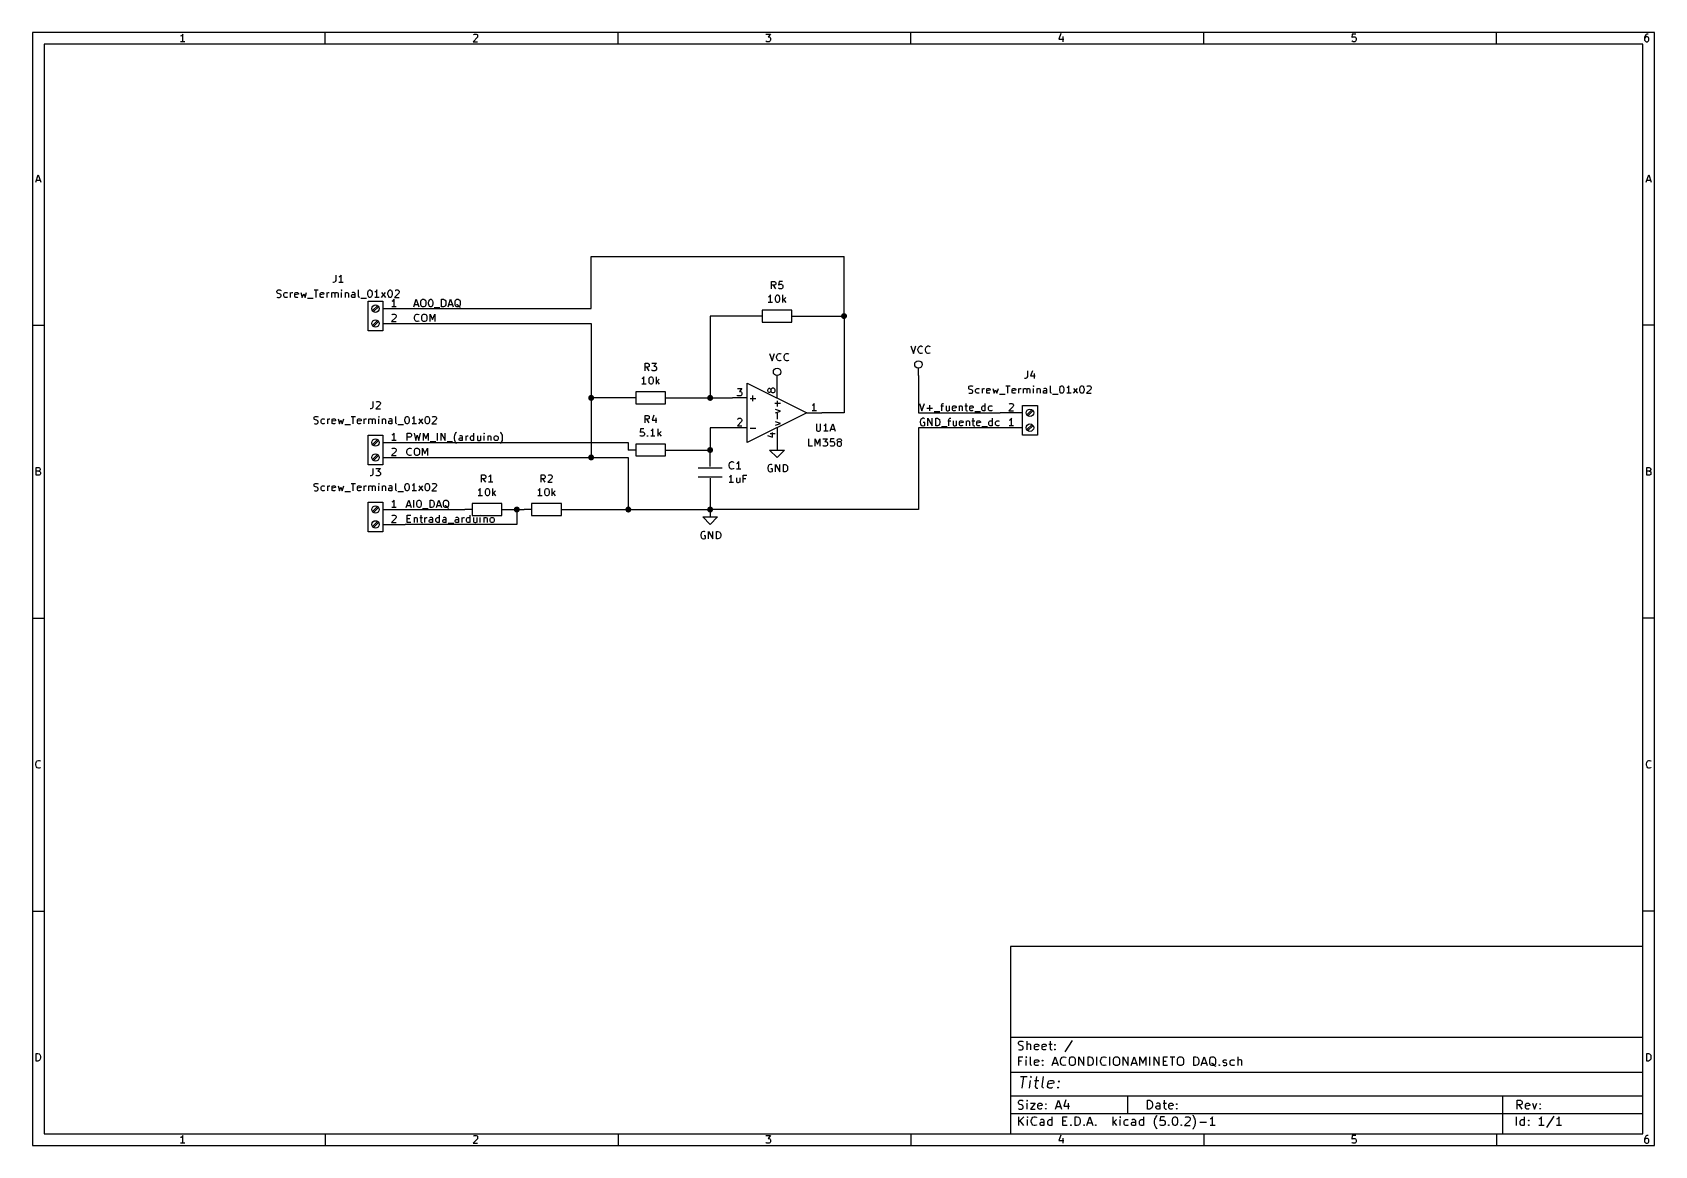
# Model space of a CAD drawing. Extents: x 10 to 287, y -200 to -10.
import ezdxf

# ---------------------------------------------------------------- set-up
doc = ezdxf.new("R2010")
doc.units = 0
doc.header["$MEASUREMENT"] = 0
for name, color, linetype in [('BLACK', 7, 'CONTINUOUS'), ('CYAN2', 4, 'CONTINUOUS'), ('GREEN2', 3, 'CONTINUOUS'), ('LYELLOW', 51, 'CONTINUOUS'), ('RED2', 1, 'CONTINUOUS')]:
    doc.layers.add(name, color=color, linetype=linetype)

msp = doc.modelspace()

# ---------------------------------------------------------------- linework, layer by layer
at = {"layer": 'BLACK', "linetype": 'CONTINUOUS'}
for p, q in [((75.1078, -56.8198), (75.5396, -55.5498)), ((75.2348, -56.4642), (75.8444, -56.4642)), ((75.3618, -58.2676), (75.4888, -58.166)), ((75.4888, -58.166), (75.6666, -58.0898)), ((75.5396, -55.5498), (75.9714, -56.8198)), ((75.6666, -58.0898), (75.7682, -58.0898)), ((75.7682, -58.0898), (75.9714, -58.166)), ((75.9714, -58.166), (76.0222, -58.2168)), ((76.327, -55.9816), (76.3778, -55.7276)), ((76.327, -56.388), (76.327, -55.9816)), ((76.3778, -56.642), (76.327, -56.388)), ((76.3778, -55.7276), (76.5048, -55.626)), ((76.5048, -56.769), (76.3778, -56.642)), ((76.5048, -55.626), (76.6318, -55.5498)), ((76.6318, -56.8198), (76.5048, -56.769)), ((76.5556, -58.2676), (76.6826, -58.166)), ((76.6318, -55.5498), (76.8604, -55.5498)), ((76.8604, -56.8198), (76.6318, -56.8198)), ((76.6826, -58.166), (76.8096, -58.0898)), ((76.8096, -58.0898), (77.0382, -58.0898)), ((76.8604, -55.5498), (76.9874, -55.626)), ((76.9874, -56.769), (76.8604, -56.8198)), ((76.9874, -55.626), (77.1144, -55.7276)), ((77.1144, -56.642), (76.9874, -56.769)), ((77.0382, -58.0898), (77.1652, -58.166)), ((77.1144, -55.7276), (77.1652, -55.9816)), ((77.1652, -56.388), (77.1144, -56.642)), ((77.1652, -55.9816), (77.1652, -56.388)), ((77.1652, -58.166), (77.2922, -58.2676)), ((77.6478, -56.0324), (77.724, -55.8038)), ((77.6478, -56.3372), (77.6478, -56.0324)), ((77.724, -56.5912), (77.6478, -56.3372)), ((77.724, -55.8038), (77.7748, -55.6768)), ((77.7748, -56.6928), (77.724, -56.5912)), ((77.7748, -55.6768), (77.8256, -55.626)), ((77.8256, -56.769), (77.7748, -56.6928)), ((77.8256, -55.626), (77.9526, -55.5498)), ((77.9526, -56.8198), (77.8256, -56.769)), ((77.9018, -59.3598), (77.9018, -58.0898)), ((77.9018, -58.0898), (78.3082, -59.0042)), ((77.9526, -55.5498), (78.0796, -55.5498)), ((78.0796, -56.8198), (77.9526, -56.8198)), ((78.0796, -55.5498), (78.2066, -55.626)), ((78.2066, -56.769), (78.0796, -56.8198)), ((78.2066, -55.626), (78.2574, -55.6768)), ((78.2574, -56.6928), (78.2066, -56.769)), ((78.2574, -55.6768), (78.3082, -55.8038)), ((78.3082, -56.5912), (78.2574, -56.6928)), ((78.3082, -55.8038), (78.3844, -56.0324)), ((78.3844, -56.3372), (78.3082, -56.5912)), ((78.3082, -59.0042), (78.74, -58.0898)), ((78.3844, -56.0324), (78.3844, -56.3372)), ((78.613, -56.9468), (79.5782, -56.9468)), ((78.74, -58.0898), (78.74, -59.3598)), ((79.883, -56.8198), (79.883, -55.5498)), ((79.883, -55.5498), (80.1878, -55.5498)), ((80.1878, -56.8198), (79.883, -56.8198)), ((80.1878, -55.5498), (80.3656, -55.626)), ((80.3656, -56.769), (80.1878, -56.8198)), ((80.3656, -55.626), (80.4926, -55.7276)), ((80.4926, -56.642), (80.3656, -56.769)), ((80.4926, -55.7276), (80.5688, -55.8546)), ((80.5688, -56.515), (80.4926, -56.642)), ((80.5688, -55.8546), (80.6196, -56.1086)), ((80.6196, -56.2864), (80.5688, -56.515)), ((80.6196, -56.1086), (80.6196, -56.2864)), ((80.9752, -56.8198), (81.407, -55.5498)), ((81.1022, -56.4642), (81.7118, -56.4642)), ((81.407, -55.5498), (81.8388, -56.8198)), ((82.1944, -55.9816), (82.2452, -55.7276)), ((82.1944, -56.388), (82.1944, -55.9816)), ((82.2452, -56.642), (82.1944, -56.388)), ((82.2452, -55.7276), (82.3722, -55.626)), ((82.3722, -56.769), (82.2452, -56.642)), ((82.3722, -55.626), (82.4992, -55.5498)), ((82.4992, -56.8198), (82.3722, -56.769)), ((82.55, -56.515), (82.423, -56.515)), ((82.4992, -55.5498), (82.7278, -55.5498)), ((82.7278, -56.8198), (82.4992, -56.8198)), ((82.677, -56.5912), (82.55, -56.515)), ((82.8548, -56.769), (82.677, -56.5912)), ((82.7278, -55.5498), (82.8548, -55.626)), ((82.8548, -56.769), (82.7278, -56.8198)), ((82.8548, -55.626), (82.9818, -55.7276)), ((82.9818, -56.642), (82.8548, -56.769)), ((82.9818, -56.896), (82.8548, -56.769)), ((82.9818, -55.7276), (83.0326, -55.9816)), ((83.0326, -56.388), (82.9818, -56.642)), ((83.1088, -56.9468), (82.9818, -56.896)), ((83.0326, -55.9816), (83.0326, -56.388)), ((75.2348, -58.6486), (75.2856, -58.3946)), ((75.2348, -58.8264), (75.2348, -58.6486)), ((75.2856, -59.055), (75.2348, -58.8264)), ((75.2856, -58.3946), (75.3618, -58.2676)), ((75.3618, -59.182), (75.2856, -59.055)), ((75.4888, -59.309), (75.3618, -59.182)), ((75.6666, -59.3598), (75.4888, -59.309)), ((75.7682, -59.3598), (75.6666, -59.3598)), ((75.9714, -59.309), (75.7682, -59.3598)), ((76.0222, -59.2328), (75.9714, -59.309)), ((76.5048, -58.5216), (76.5556, -58.2676)), ((76.5048, -58.928), (76.5048, -58.5216)), ((76.5556, -59.182), (76.5048, -58.928)), ((76.6826, -59.309), (76.5556, -59.182)), ((76.8096, -59.3598), (76.6826, -59.309)), ((77.0382, -59.3598), (76.8096, -59.3598)), ((77.1652, -59.309), (77.0382, -59.3598)), ((77.2922, -59.182), (77.1652, -59.309)), ((77.2922, -58.2676), (77.343, -58.5216)), ((77.343, -58.928), (77.2922, -59.182)), ((77.343, -58.5216), (77.343, -58.928)), ((161.468, -73.3298), (161.9, -74.5998)), ((161.9, -74.5998), (162.331, -73.3298)), ((162.738, -74.1172), (163.703, -74.1172)), ((163.22, -74.5998), (163.22, -73.6346)), ((164.008, -74.7268), (164.973, -74.7268)), ((165.1, -73.7616), (165.583, -73.7616)), ((165.278, -73.5076), (165.354, -73.406)), ((165.278, -74.5998), (165.278, -73.5076)), ((165.354, -73.406), (165.456, -73.3298)), ((165.456, -73.3298), (165.583, -73.3298)), ((166.014, -73.7616), (166.014, -74.422)), ((166.014, -74.422), (166.065, -74.549)), ((166.065, -74.549), (166.192, -74.5998)), ((166.192, -74.5998), (166.37, -74.5998)), ((166.37, -74.5998), (166.497, -74.549)), ((166.497, -74.549), (166.548, -74.4728)), ((166.548, -73.7616), (166.548, -74.5998)), ((167.107, -73.9394), (167.157, -73.8124)), ((167.107, -74.422), (167.107, -73.9394)), ((167.716, -74.0664), (167.107, -74.168)), ((167.157, -74.549), (167.107, -74.422)), ((167.157, -73.8124), (167.284, -73.7616)), ((167.284, -74.5998), (167.157, -74.549)), ((167.284, -73.7616), (167.513, -73.7616)), ((167.513, -74.5998), (167.284, -74.5998)), ((167.513, -73.7616), (167.64, -73.8124)), ((167.64, -74.549), (167.513, -74.5998)), ((167.64, -73.8124), (167.716, -73.9394)), ((167.716, -73.9394), (167.716, -74.0664)), ((168.25, -73.7616), (168.25, -74.5998)), ((168.25, -73.8886), (168.3, -73.8124)), ((168.3, -73.8124), (168.427, -73.7616)), ((168.427, -73.7616), (168.605, -73.7616)), ((168.605, -73.7616), (168.732, -73.8124)), ((168.732, -73.8124), (168.783, -73.9394)), ((168.783, -73.9394), (168.783, -74.5998)), ((169.215, -73.7616), (169.697, -73.7616)), ((169.393, -73.3298), (169.393, -74.422)), ((169.393, -74.422), (169.469, -74.549)), ((169.469, -74.549), (169.57, -74.5998)), ((169.57, -74.5998), (169.697, -74.5998)), ((170.053, -73.9394), (170.129, -73.8124)), ((170.053, -74.422), (170.053, -73.9394)), ((170.663, -74.0664), (170.053, -74.168)), ((170.129, -74.549), (170.053, -74.422)), ((170.129, -73.8124), (170.256, -73.7616)), ((170.256, -74.5998), (170.129, -74.549)), ((170.256, -73.7616), (170.485, -73.7616)), ((170.485, -74.5998), (170.256, -74.5998)), ((170.485, -73.7616), (170.612, -73.8124)), ((170.612, -74.549), (170.485, -74.5998)), ((170.612, -73.8124), (170.663, -73.9394)), ((170.663, -73.9394), (170.663, -74.0664)), ((170.917, -74.7268), (171.882, -74.7268)), ((172.11, -73.9902), (172.187, -73.8886)), ((172.11, -74.3712), (172.11, -73.9902)), ((172.187, -74.4728), (172.11, -74.3712)), ((172.187, -73.8886), (172.237, -73.8124)), ((172.237, -74.549), (172.187, -74.4728)), ((172.237, -73.8124), (172.364, -73.7616)), ((172.364, -74.5998), (172.237, -74.549)), ((172.364, -73.7616), (172.593, -73.7616)), ((172.593, -74.5998), (172.364, -74.5998)), ((172.593, -73.7616), (172.72, -73.8124)), ((172.72, -74.549), (172.593, -74.5998)), ((172.72, -74.5998), (172.72, -73.3298)), ((173.279, -73.9902), (173.33, -73.8886)), ((173.279, -74.3712), (173.279, -73.9902)), ((173.33, -74.4728), (173.279, -74.3712)), ((173.33, -73.8886), (173.38, -73.8124)), ((173.38, -74.549), (173.33, -74.4728)), ((173.38, -73.8124), (173.507, -73.7616)), ((173.507, -74.5998), (173.38, -74.549)), ((173.507, -73.7616), (173.761, -73.7616)), ((173.761, -74.5998), (173.507, -74.5998)), ((173.761, -73.7616), (173.863, -73.8124)), ((173.863, -74.549), (173.761, -74.5998)), ((161.646, -76.1746), (161.595, -76.4286)), ((161.595, -76.4286), (161.595, -76.6064)), ((161.595, -76.6064), (161.646, -76.835)), ((161.722, -76.0476), (161.646, -76.1746)), ((161.646, -76.835), (161.722, -76.962)), ((161.849, -75.946), (161.722, -76.0476)), ((161.722, -76.962), (161.849, -77.089)), ((162.027, -75.8698), (161.849, -75.946)), ((161.849, -77.089), (162.027, -77.1398)), ((162.204, -75.8698), (162.027, -75.8698)), ((162.027, -77.1398), (162.128, -77.1398)), ((162.382, -76.6064), (162.128, -76.6064)), ((162.128, -77.1398), (162.331, -77.089)), ((162.331, -75.946), (162.204, -75.8698)), ((162.331, -77.089), (162.382, -77.0128)), ((162.382, -77.0128), (162.382, -76.6064)), ((162.916, -77.1398), (162.916, -75.8698)), ((162.916, -75.8698), (163.652, -77.1398)), ((163.652, -77.1398), (163.652, -75.8698)), ((164.262, -77.1398), (164.262, -75.8698)), ((164.262, -75.8698), (164.567, -75.8698)), ((164.567, -77.1398), (164.262, -77.1398)), ((164.567, -75.8698), (164.744, -75.946)), ((164.744, -77.089), (164.567, -77.1398)), ((164.744, -75.946), (164.871, -76.0476)), ((164.871, -76.962), (164.744, -77.089)), ((164.871, -76.0476), (164.922, -76.1746)), ((164.922, -76.835), (164.871, -76.962)), ((164.922, -76.1746), (164.973, -76.4286)), ((164.973, -76.6064), (164.922, -76.835)), ((164.973, -76.4286), (164.973, -76.6064)), ((165.227, -77.2668), (166.192, -77.2668)), ((166.319, -76.3016), (166.802, -76.3016)), ((166.497, -76.0476), (166.548, -75.946)), ((166.497, -77.1398), (166.497, -76.0476)), ((166.548, -75.946), (166.675, -75.8698)), ((166.675, -75.8698), (166.802, -75.8698)), ((167.208, -76.3016), (167.208, -76.962)), ((167.208, -76.962), (167.284, -77.089)), ((167.284, -77.089), (167.411, -77.1398)), ((167.411, -77.1398), (167.589, -77.1398)), ((167.589, -77.1398), (167.716, -77.089)), ((167.716, -77.089), (167.767, -77.0128)), ((167.767, -76.3016), (167.767, -77.1398)), ((168.3, -76.4794), (168.377, -76.3524)), ((168.3, -76.962), (168.3, -76.4794)), ((168.91, -76.6064), (168.3, -76.708)), ((168.377, -77.089), (168.3, -76.962)), ((168.377, -76.3524), (168.478, -76.3016)), ((168.478, -77.1398), (168.377, -77.089)), ((168.478, -76.3016), (168.732, -76.3016)), ((168.732, -77.1398), (168.478, -77.1398)), ((168.732, -76.3016), (168.859, -76.3524)), ((168.859, -77.089), (168.732, -77.1398)), ((168.859, -76.3524), (168.91, -76.4794)), ((168.91, -76.4794), (168.91, -76.6064)), ((169.469, -76.3016), (169.469, -77.1398)), ((169.469, -76.4286), (169.52, -76.3524)), ((169.52, -76.3524), (169.647, -76.3016)), ((169.647, -76.3016), (169.824, -76.3016)), ((169.824, -76.3016), (169.951, -76.3524)), ((169.951, -76.3524), (170.002, -76.4794)), ((170.002, -76.4794), (170.002, -77.1398)), ((170.434, -76.3016), (170.917, -76.3016)), ((170.612, -75.8698), (170.612, -76.962)), ((170.612, -76.962), (170.663, -77.089)), ((170.663, -77.089), (170.79, -77.1398)), ((170.79, -77.1398), (170.917, -77.1398)), ((171.272, -76.4794), (171.323, -76.3524)), ((171.272, -76.962), (171.272, -76.4794)), ((171.882, -76.6064), (171.272, -76.708)), ((171.323, -77.089), (171.272, -76.962)), ((171.323, -76.3524), (171.45, -76.3016)), ((171.45, -77.1398), (171.323, -77.089)), ((171.45, -76.3016), (171.704, -76.3016)), ((171.704, -77.1398), (171.45, -77.1398)), ((171.704, -76.3016), (171.806, -76.3524)), ((171.806, -77.089), (171.704, -77.1398)), ((171.806, -76.3524), (171.882, -76.4794)), ((171.882, -76.4794), (171.882, -76.6064)), ((172.11, -77.2668), (173.076, -77.2668)), ((173.33, -76.5302), (173.38, -76.4286)), ((173.33, -76.9112), (173.33, -76.5302)), ((173.38, -77.0128), (173.33, -76.9112)), ((173.38, -76.4286), (173.457, -76.3524)), ((173.457, -77.089), (173.38, -77.0128)), ((173.457, -76.3524), (173.558, -76.3016)), ((173.558, -77.1398), (173.457, -77.089)), ((173.558, -76.3016), (173.812, -76.3016)), ((173.812, -77.1398), (173.558, -77.1398)), ((173.812, -76.3016), (173.939, -76.3524)), ((173.939, -77.089), (173.812, -77.1398)), ((173.939, -77.1398), (173.939, -75.8698)), ((174.473, -76.5302), (174.549, -76.4286)), ((174.473, -76.9112), (174.473, -76.5302)), ((174.549, -77.0128), (174.473, -76.9112)), ((174.549, -76.4286), (174.6, -76.3524)), ((174.6, -77.089), (174.549, -77.0128)), ((174.6, -76.3524), (174.727, -76.3016)), ((174.727, -77.1398), (174.6, -77.089)), ((174.727, -76.3016), (174.955, -76.3016)), ((174.955, -77.1398), (174.727, -77.1398)), ((174.955, -76.3016), (175.082, -76.3524)), ((175.082, -77.089), (174.955, -77.1398)), ((74.0156, -79.6798), (74.0156, -78.4098)), ((74.0156, -78.4098), (74.4982, -78.4098)), ((74.4982, -79.0702), (74.0156, -79.0702)), ((74.4982, -78.4098), (74.6252, -78.486)), ((74.6252, -79.0194), (74.4982, -79.0702)), ((74.6252, -78.486), (74.7014, -78.5368)), ((74.7014, -78.9686), (74.6252, -79.0194)), ((74.7014, -78.5368), (74.7522, -78.6638)), ((74.7522, -78.8416), (74.7014, -78.9686)), ((74.7522, -78.6638), (74.7522, -78.8416)), ((75.184, -78.4098), (75.4888, -79.6798)), ((75.4888, -79.6798), (75.7174, -78.7654)), ((75.7174, -78.7654), (75.9714, -79.6798)), ((75.9714, -79.6798), (76.2762, -78.4098)), ((76.7588, -79.6798), (76.7588, -78.4098)), ((76.7588, -78.4098), (77.1652, -79.3242)), ((77.1652, -79.3242), (77.597, -78.4098)), ((77.597, -78.4098), (77.597, -79.6798)), ((77.9018, -79.8068), (78.867, -79.8068)), ((79.1718, -79.6798), (79.1718, -78.4098)), ((79.7814, -79.6798), (79.7814, -78.4098)), ((79.7814, -78.4098), (80.4926, -79.6798)), ((80.4926, -79.6798), (80.4926, -78.4098)), ((80.7974, -79.8068), (81.7626, -79.8068)), ((82.0674, -79.0702), (82.1182, -78.7654)), ((82.0674, -79.3242), (82.0674, -79.0702)), ((82.1182, -79.629), (82.0674, -79.3242)), ((82.1182, -78.7654), (82.1944, -78.5876)), ((82.1944, -79.8068), (82.1182, -79.629)), ((82.1944, -78.5876), (82.2452, -78.486)), ((82.2452, -79.9338), (82.1944, -79.8068)), ((82.2452, -78.486), (82.3722, -78.2828)), ((82.3722, -80.1116), (82.2452, -79.9338)), ((82.3722, -78.2828), (82.423, -78.232)), ((82.423, -80.1624), (82.3722, -80.1116)), ((82.8548, -79.375), (82.9056, -79.248)), ((82.8548, -79.502), (82.8548, -79.375)), ((82.9056, -79.629), (82.8548, -79.502)), ((83.0326, -78.8416), (82.9056, -78.8924)), ((82.9056, -79.248), (83.0326, -79.1972)), ((83.0326, -79.6798), (82.9056, -79.629)), ((83.2866, -78.8416), (83.0326, -78.8416)), ((83.0326, -79.1972), (83.3374, -79.1972)), ((83.3374, -79.6798), (83.0326, -79.6798)), ((83.3882, -78.8924), (83.2866, -78.8416)), ((83.3374, -79.1972), (83.4644, -79.1464)), ((83.4644, -79.629), (83.3374, -79.6798)), ((83.4644, -79.0194), (83.3882, -78.8924)), ((83.4644, -79.6798), (83.4644, -79.0194)), ((84.074, -79.6798), (84.074, -78.8416)), ((84.074, -79.0702), (84.1248, -78.9686)), ((84.1248, -78.9686), (84.1756, -78.8924)), ((84.1756, -78.8924), (84.3026, -78.8416)), ((84.3026, -78.8416), (84.4296, -78.8416)), ((84.7852, -79.0702), (84.8614, -78.9686)), ((84.7852, -79.4512), (84.7852, -79.0702)), ((84.8614, -79.5528), (84.7852, -79.4512)), ((84.8614, -78.9686), (84.9122, -78.8924)), ((84.9122, -79.629), (84.8614, -79.5528)), ((84.9122, -78.8924), (85.0392, -78.8416)), ((85.0392, -79.6798), (84.9122, -79.629)), ((85.0392, -78.8416), (85.2678, -78.8416)), ((85.2678, -79.6798), (85.0392, -79.6798)), ((85.2678, -78.8416), (85.3948, -78.8924)), ((85.3948, -79.629), (85.2678, -79.6798)), ((85.3948, -79.6798), (85.3948, -78.4098)), ((86.0044, -78.8416), (86.0044, -79.502)), ((86.0044, -79.502), (86.0552, -79.629)), ((86.0552, -79.629), (86.1822, -79.6798)), ((86.1822, -79.6798), (86.36, -79.6798)), ((86.36, -79.6798), (86.487, -79.629)), ((86.487, -79.629), (86.5378, -79.5528)), ((86.5378, -78.8416), (86.5378, -79.6798)), ((87.1474, -78.4098), (87.0966, -78.486)), ((87.0966, -78.486), (87.1474, -78.5368)), ((87.1982, -78.486), (87.1474, -78.4098)), ((87.1474, -78.4098), (87.1474, -78.5368)), ((87.1474, -78.5368), (87.1982, -78.486)), ((87.1474, -79.6798), (87.1474, -78.8416)), ((87.757, -78.8416), (87.757, -79.6798)), ((87.757, -78.9686), (87.8078, -78.8924)), ((87.8078, -78.8924), (87.9348, -78.8416)), ((87.9348, -78.8416), (88.1126, -78.8416)), ((88.1126, -78.8416), (88.2396, -78.8924)), ((88.2396, -78.8924), (88.2904, -79.0194)), ((88.2904, -79.0194), (88.2904, -79.6798)), ((88.8492, -79.0702), (88.9, -78.9686)), ((88.8492, -79.4512), (88.8492, -79.0702)), ((88.9, -79.5528), (88.8492, -79.4512)), ((88.9, -78.9686), (88.9762, -78.8924)), ((88.9762, -79.629), (88.9, -79.5528)), ((88.9762, -78.8924), (89.0778, -78.8416)), ((89.0778, -79.6798), (88.9762, -79.629)), ((89.0778, -78.8416), (89.2556, -78.8416)), ((89.2556, -79.6798), (89.0778, -79.6798)), ((89.2556, -78.8416), (89.3826, -78.8924)), ((89.3826, -79.629), (89.2556, -79.6798)), ((89.3826, -78.8924), (89.4588, -78.9686)), ((89.4588, -79.5528), (89.3826, -79.629)), ((89.4588, -78.9686), (89.5096, -79.0702)), ((89.5096, -79.4512), (89.4588, -79.5528)), ((89.5096, -79.0702), (89.5096, -79.4512)), ((89.9922, -78.2828), (89.9414, -78.232)), ((89.9414, -80.1624), (89.9922, -80.1116)), ((90.1192, -78.486), (89.9922, -78.2828)), ((89.9922, -80.1116), (90.1192, -79.9338)), ((90.17, -78.5876), (90.1192, -78.486)), ((90.1192, -79.9338), (90.17, -79.8068)), ((90.2462, -78.7654), (90.17, -78.5876)), ((90.17, -79.8068), (90.2462, -79.629)), ((90.297, -79.0702), (90.2462, -78.7654)), ((90.2462, -79.629), (90.297, -79.3242)), ((90.297, -79.3242), (90.297, -79.0702)), ((73.9648, -81.5086), (74.0156, -81.2546)), ((73.9648, -81.6864), (73.9648, -81.5086)), ((74.0156, -81.915), (73.9648, -81.6864)), ((74.0156, -81.2546), (74.0918, -81.1276)), ((74.0918, -82.042), (74.0156, -81.915)), ((74.0918, -81.1276), (74.2188, -81.026)), ((74.2188, -82.169), (74.0918, -82.042)), ((74.2188, -81.026), (74.3966, -80.9498)), ((74.3966, -82.2198), (74.2188, -82.169)), ((74.3966, -80.9498), (74.4982, -80.9498)), ((74.4982, -82.2198), (74.3966, -82.2198)), ((74.4982, -80.9498), (74.7014, -81.026)), ((74.7014, -82.169), (74.4982, -82.2198)), ((74.7014, -81.026), (74.7522, -81.0768)), ((74.7522, -82.0928), (74.7014, -82.169)), ((75.2348, -81.3816), (75.2856, -81.1276)), ((75.2348, -81.788), (75.2348, -81.3816)), ((75.2856, -82.042), (75.2348, -81.788)), ((75.2856, -81.1276), (75.4126, -81.026)), ((75.4126, -82.169), (75.2856, -82.042)), ((75.4126, -81.026), (75.5396, -80.9498)), ((75.5396, -82.2198), (75.4126, -82.169)), ((75.5396, -80.9498), (75.7682, -80.9498)), ((75.7682, -82.2198), (75.5396, -82.2198)), ((75.7682, -80.9498), (75.8952, -81.026)), ((75.8952, -82.169), (75.7682, -82.2198)), ((75.8952, -81.026), (76.0222, -81.1276)), ((76.0222, -82.042), (75.8952, -82.169)), ((76.0222, -81.1276), (76.073, -81.3816)), ((76.073, -81.788), (76.0222, -82.042)), ((76.073, -81.3816), (76.073, -81.788)), ((76.6318, -82.2198), (76.6318, -80.9498)), ((76.6318, -80.9498), (77.0382, -81.8642)), ((77.0382, -81.8642), (77.47, -80.9498)), ((77.47, -80.9498), (77.47, -82.2198)), ((73.8378, -91.1098), (74.2696, -89.8398)), ((73.9648, -90.7542), (74.5744, -90.7542)), ((74.2696, -89.8398), (74.7014, -91.1098)), ((75.1078, -91.1098), (75.1078, -89.8398)), ((75.6666, -90.3224), (75.7174, -90.0938)), ((75.6666, -90.6272), (75.6666, -90.3224)), ((75.7174, -90.8812), (75.6666, -90.6272)), ((75.7174, -90.0938), (75.7682, -89.9668)), ((75.7682, -90.9828), (75.7174, -90.8812)), ((75.7682, -89.9668), (75.8444, -89.916)), ((75.8444, -91.059), (75.7682, -90.9828)), ((75.8444, -89.916), (75.9714, -89.8398)), ((75.9714, -91.1098), (75.8444, -91.059)), ((75.9714, -89.8398), (76.073, -89.8398)), ((76.073, -91.1098), (75.9714, -91.1098)), ((76.073, -89.8398), (76.2, -89.916)), ((76.2, -91.059), (76.073, -91.1098)), ((76.2, -89.916), (76.2762, -89.9668)), ((76.2762, -90.9828), (76.2, -91.059)), ((76.2762, -89.9668), (76.327, -90.0938)), ((76.327, -90.8812), (76.2762, -90.9828)), ((76.327, -90.0938), (76.3778, -90.3224)), ((76.3778, -90.6272), (76.327, -90.8812)), ((76.3778, -90.3224), (76.3778, -90.6272)), ((76.6318, -91.2368), (77.597, -91.2368)), ((77.9018, -91.1098), (77.9018, -89.8398)), ((77.9018, -89.8398), (78.2066, -89.8398)), ((78.2066, -91.1098), (77.9018, -91.1098)), ((78.2066, -89.8398), (78.3844, -89.916)), ((78.3844, -91.059), (78.2066, -91.1098)), ((78.3844, -89.916), (78.5114, -90.0176)), ((78.5114, -90.932), (78.3844, -91.059)), ((78.5114, -90.0176), (78.5622, -90.1446)), ((78.5622, -90.805), (78.5114, -90.932)), ((78.5622, -90.1446), (78.613, -90.3986)), ((78.613, -90.5764), (78.5622, -90.805)), ((78.613, -90.3986), (78.613, -90.5764)), ((78.994, -91.1098), (79.4004, -89.8398)), ((79.0956, -90.7542), (79.7052, -90.7542)), ((79.4004, -89.8398), (79.8322, -91.1098)), ((80.1878, -90.2716), (80.264, -90.0176)), ((80.1878, -90.678), (80.1878, -90.2716)), ((80.264, -90.932), (80.1878, -90.678)), ((80.264, -90.0176), (80.3656, -89.916)), ((80.3656, -91.059), (80.264, -90.932)), ((80.3656, -89.916), (80.4926, -89.8398)), ((80.4926, -91.1098), (80.3656, -91.059)), ((80.5688, -90.805), (80.4418, -90.805)), ((80.4926, -89.8398), (80.7466, -89.8398)), ((80.7466, -91.1098), (80.4926, -91.1098)), ((80.6704, -90.8812), (80.5688, -90.805)), ((80.8482, -91.059), (80.6704, -90.8812)), ((80.7466, -89.8398), (80.8482, -89.916)), ((80.8482, -91.059), (80.7466, -91.1098)), ((80.8482, -89.916), (80.9752, -90.0176)), ((80.9752, -90.932), (80.8482, -91.059)), ((80.9752, -91.186), (80.8482, -91.059)), ((80.9752, -90.0176), (81.0514, -90.2716)), ((81.0514, -90.678), (80.9752, -90.932)), ((81.1022, -91.2368), (80.9752, -91.186)), ((81.0514, -90.2716), (81.0514, -90.678)), ((74.0156, -93.6498), (74.0156, -92.3798)), ((74.0156, -92.3798), (74.6252, -92.3798)), ((74.0156, -92.9894), (74.4474, -92.9894)), ((74.6252, -93.6498), (74.0156, -93.6498)), ((75.184, -92.8116), (75.184, -93.6498)), ((75.184, -92.9386), (75.2348, -92.8624)), ((75.2348, -92.8624), (75.3618, -92.8116)), ((75.3618, -92.8116), (75.5396, -92.8116)), ((75.5396, -92.8116), (75.6666, -92.8624)), ((75.6666, -92.8624), (75.7174, -92.9894)), ((75.7174, -92.9894), (75.7174, -93.6498)), ((76.1492, -92.8116), (76.6318, -92.8116)), ((76.327, -92.3798), (76.327, -93.472)), ((76.327, -93.472), (76.3778, -93.599)), ((76.3778, -93.599), (76.5048, -93.6498)), ((76.5048, -93.6498), (76.6318, -93.6498)), ((77.0382, -93.6498), (77.0382, -92.8116)), ((77.0382, -93.0402), (77.1144, -92.9386)), ((77.1144, -92.9386), (77.1652, -92.8624)), ((77.1652, -92.8624), (77.2922, -92.8116)), ((77.2922, -92.8116), (77.4192, -92.8116)), ((77.7748, -93.345), (77.8256, -93.218)), ((77.7748, -93.472), (77.7748, -93.345)), ((77.8256, -93.599), (77.7748, -93.472)), ((77.9526, -92.8116), (77.8256, -92.8624)), ((77.8256, -93.218), (77.9526, -93.1672)), ((77.9526, -93.6498), (77.8256, -93.599)), ((78.2066, -92.8116), (77.9526, -92.8116)), ((77.9526, -93.1672), (78.2574, -93.1672)), ((78.2574, -93.6498), (77.9526, -93.6498)), ((78.3082, -92.8624), (78.2066, -92.8116)), ((78.2574, -93.1672), (78.3844, -93.1164)), ((78.3844, -93.599), (78.2574, -93.6498)), ((78.3844, -92.9894), (78.3082, -92.8624)), ((78.3844, -93.6498), (78.3844, -92.9894)), ((78.9178, -93.0402), (78.994, -92.9386)), ((78.9178, -93.4212), (78.9178, -93.0402)), ((78.994, -93.5228), (78.9178, -93.4212)), ((78.994, -92.9386), (79.0448, -92.8624)), ((79.0448, -93.599), (78.994, -93.5228)), ((79.0448, -92.8624), (79.1718, -92.8116)), ((79.1718, -93.6498), (79.0448, -93.599)), ((79.1718, -92.8116), (79.4004, -92.8116)), ((79.4004, -93.6498), (79.1718, -93.6498)), ((79.4004, -92.8116), (79.5274, -92.8624)), ((79.5274, -93.599), (79.4004, -93.6498)), ((79.5274, -93.6498), (79.5274, -92.3798)), ((80.0862, -93.345), (80.137, -93.218)), ((80.0862, -93.472), (80.0862, -93.345)), ((80.137, -93.599), (80.0862, -93.472)), ((80.264, -92.8116), (80.137, -92.8624)), ((80.137, -93.218), (80.264, -93.1672)), ((80.264, -93.6498), (80.137, -93.599)), ((80.4926, -92.8116), (80.264, -92.8116)), ((80.264, -93.1672), (80.5688, -93.1672)), ((80.5688, -93.6498), (80.264, -93.6498)), ((80.6196, -92.8624), (80.4926, -92.8116)), ((80.5688, -93.1672), (80.6704, -93.1164)), ((80.6704, -93.599), (80.5688, -93.6498)), ((80.6704, -92.9894), (80.6196, -92.8624)), ((80.6704, -93.6498), (80.6704, -92.9894)), ((80.9752, -93.7768), (81.9404, -93.7768)), ((82.1944, -93.345), (82.2452, -93.218)), ((82.1944, -93.472), (82.1944, -93.345)), ((82.2452, -93.599), (82.1944, -93.472)), ((82.3722, -92.8116), (82.2452, -92.8624)), ((82.2452, -93.218), (82.3722, -93.1672)), ((82.3722, -93.6498), (82.2452, -93.599)), ((82.6262, -92.8116), (82.3722, -92.8116)), ((82.3722, -93.1672), (82.677, -93.1672)), ((82.677, -93.6498), (82.3722, -93.6498)), ((82.7278, -92.8624), (82.6262, -92.8116)), ((82.677, -93.1672), (82.804, -93.1164)), ((82.804, -93.599), (82.677, -93.6498)), ((82.804, -92.9894), (82.7278, -92.8624)), ((82.804, -93.6498), (82.804, -92.9894)), ((83.3882, -93.6498), (83.3882, -92.8116)), ((83.3882, -93.0402), (83.4644, -92.9386)), ((83.4644, -92.9386), (83.5152, -92.8624)), ((83.5152, -92.8624), (83.6422, -92.8116)), ((83.6422, -92.8116), (83.7692, -92.8116)), ((84.1248, -93.0402), (84.1756, -92.9386)), ((84.1248, -93.4212), (84.1248, -93.0402)), ((84.1756, -93.5228), (84.1248, -93.4212)), ((84.1756, -92.9386), (84.2518, -92.8624)), ((84.2518, -93.599), (84.1756, -93.5228)), ((84.2518, -92.8624), (84.3788, -92.8116)), ((84.3788, -93.6498), (84.2518, -93.599)), ((84.3788, -92.8116), (84.6074, -92.8116)), ((84.6074, -93.6498), (84.3788, -93.6498)), ((84.6074, -92.8116), (84.7344, -92.8624)), ((84.7344, -93.599), (84.6074, -93.6498)), ((84.7344, -93.6498), (84.7344, -92.3798)), ((85.344, -92.8116), (85.344, -93.472)), ((85.344, -93.472), (85.3948, -93.599)), ((85.3948, -93.599), (85.5218, -93.6498)), ((85.5218, -93.6498), (85.6996, -93.6498)), ((85.6996, -93.6498), (85.8266, -93.599)), ((85.8266, -93.599), (85.8774, -93.5228)), ((85.8774, -92.8116), (85.8774, -93.6498)), ((86.487, -92.3798), (86.4362, -92.456)), ((86.4362, -92.456), (86.487, -92.5068)), ((86.5378, -92.456), (86.487, -92.3798)), ((86.487, -92.3798), (86.487, -92.5068)), ((86.487, -92.5068), (86.5378, -92.456)), ((86.487, -93.6498), (86.487, -92.8116)), ((87.0966, -92.8116), (87.0966, -93.6498)), ((87.0966, -92.9386), (87.1474, -92.8624)), ((87.1474, -92.8624), (87.2744, -92.8116)), ((87.2744, -92.8116), (87.4522, -92.8116)), ((87.4522, -92.8116), (87.5792, -92.8624)), ((87.5792, -92.8624), (87.63, -92.9894)), ((87.63, -92.9894), (87.63, -93.6498)), ((88.1888, -93.0402), (88.2396, -92.9386)), ((88.1888, -93.4212), (88.1888, -93.0402)), ((88.2396, -93.5228), (88.1888, -93.4212)), ((88.2396, -92.9386), (88.2904, -92.8624)), ((88.2904, -93.599), (88.2396, -93.5228)), ((88.2904, -92.8624), (88.4174, -92.8116)), ((88.4174, -93.6498), (88.2904, -93.599)), ((88.4174, -92.8116), (88.5952, -92.8116)), ((88.5952, -93.6498), (88.4174, -93.6498)), ((88.5952, -92.8116), (88.7222, -92.8624)), ((88.7222, -93.599), (88.5952, -93.6498)), ((88.7222, -92.8624), (88.773, -92.9386)), ((88.773, -93.5228), (88.7222, -93.599)), ((88.773, -92.9386), (88.8492, -93.0402)), ((88.8492, -93.4212), (88.773, -93.5228)), ((88.8492, -93.0402), (88.8492, -93.4212))]:
    msp.add_line(p, q, dxfattribs=at)
at = {"layer": 'CYAN2', "linetype": 'CONTINUOUS'}
for p, q in [((61.722, -52.5018), (61.6204, -52.6288)), ((61.7982, -52.324), (61.722, -52.5018)), ((61.7982, -51.4096), (61.7982, -52.324)), ((62.4586, -51.7144), (62.3316, -51.7652)), ((62.5856, -51.5874), (62.4586, -51.7144)), ((62.7126, -51.4096), (62.5856, -51.5874)), ((62.7126, -52.6796), (62.7126, -51.4096)), ((136.22, -53.7718), (136.22, -52.5018)), ((136.22, -52.5018), (136.703, -52.5018)), ((136.703, -52.5018), (136.804, -52.578)), ((136.804, -52.578), (136.881, -52.6288)), ((137.49, -52.5018), (137.414, -53.1114)), ((138.074, -52.5018), (137.49, -52.5018)), ((51.7398, -54.2036), (51.7906, -54.0766)), ((51.7398, -54.3052), (51.7398, -54.2036)), ((51.7906, -54.4322), (51.7398, -54.3052)), ((51.7398, -55.1688), (51.9176, -55.2196)), ((51.7906, -54.0766), (51.8414, -54.0258)), ((51.8414, -54.5084), (51.7906, -54.4322)), ((51.8414, -54.0258), (51.9684, -53.9496)), ((51.9684, -54.5592), (51.8414, -54.5084)), ((51.9176, -55.2196), (52.2224, -55.2196)), ((51.9684, -53.9496), (52.2732, -53.9496)), ((52.2224, -54.61), (51.9684, -54.5592)), ((52.324, -54.6862), (52.2224, -54.61)), ((52.2224, -55.2196), (52.324, -55.1688)), ((52.2732, -53.9496), (52.451, -54.0258)), ((52.4002, -54.737), (52.324, -54.6862)), ((52.324, -55.1688), (52.4002, -55.0926)), ((52.451, -54.864), (52.4002, -54.737)), ((52.4002, -55.0926), (52.451, -54.991)), ((52.451, -54.991), (52.451, -54.864)), ((52.9336, -54.61), (53.0098, -54.5084)), ((52.9336, -54.991), (52.9336, -54.61)), ((53.0098, -55.0926), (52.9336, -54.991)), ((53.0098, -54.5084), (53.0606, -54.4322)), ((53.0606, -55.1688), (53.0098, -55.0926)), ((53.0606, -54.4322), (53.1876, -54.3814)), ((53.1876, -55.2196), (53.0606, -55.1688)), ((53.1876, -54.3814), (53.4162, -54.3814)), ((53.4162, -55.2196), (53.1876, -55.2196)), ((53.4162, -54.3814), (53.5432, -54.4322)), ((53.5432, -55.1688), (53.4162, -55.2196)), ((54.0766, -55.2196), (54.0766, -54.3814)), ((54.0766, -54.61), (54.1528, -54.5084)), ((54.1528, -54.5084), (54.2036, -54.4322)), ((54.2036, -54.4322), (54.3306, -54.3814)), ((54.3306, -54.3814), (54.4576, -54.3814)), ((54.8132, -54.5592), (54.864, -54.4322)), ((54.8132, -55.0418), (54.8132, -54.5592)), ((55.4228, -54.6862), (54.8132, -54.7878)), ((54.864, -55.1688), (54.8132, -55.0418)), ((54.864, -54.4322), (54.991, -54.3814)), ((54.991, -55.2196), (54.864, -55.1688)), ((54.991, -54.3814), (55.245, -54.3814)), ((55.245, -55.2196), (54.991, -55.2196)), ((55.245, -54.3814), (55.3466, -54.4322)), ((55.3466, -55.1688), (55.245, -55.2196)), ((55.3466, -54.4322), (55.4228, -54.5592)), ((55.4228, -54.5592), (55.4228, -54.6862)), ((55.8546, -54.3814), (56.0832, -55.2196)), ((56.0832, -55.2196), (56.3372, -54.61)), ((56.3372, -54.61), (56.5658, -55.2196)), ((56.5658, -55.2196), (56.8198, -54.3814)), ((56.9976, -55.3466), (57.9628, -55.3466)), ((58.0898, -53.9496), (58.801, -53.9496)), ((58.4454, -55.2196), (58.4454, -53.9496)), ((59.1566, -54.5592), (59.2328, -54.4322)), ((59.1566, -55.0418), (59.1566, -54.5592)), ((59.7662, -54.6862), (59.1566, -54.7878)), ((59.2328, -55.1688), (59.1566, -55.0418)), ((59.2328, -54.4322), (59.3598, -54.3814)), ((59.3598, -55.2196), (59.2328, -55.1688)), ((59.3598, -54.3814), (59.5884, -54.3814)), ((59.5884, -55.2196), (59.3598, -55.2196)), ((59.5884, -54.3814), (59.7154, -54.4322)), ((59.7154, -55.1688), (59.5884, -55.2196)), ((59.7154, -54.4322), (59.7662, -54.5592)), ((59.7662, -54.5592), (59.7662, -54.6862)), ((60.325, -55.2196), (60.325, -54.3814)), ((60.325, -54.61), (60.3758, -54.5084)), ((60.3758, -54.5084), (60.4266, -54.4322)), ((60.4266, -54.4322), (60.5536, -54.3814)), ((60.5536, -54.3814), (60.6806, -54.3814)), ((61.1124, -55.2196), (61.1124, -54.3814)), ((61.1124, -54.5084), (61.1632, -54.4322)), ((61.1632, -54.4322), (61.2902, -54.3814)), ((61.2902, -54.3814), (61.468, -54.3814)), ((61.4426, -52.6796), (61.3156, -52.6796)), ((61.6204, -52.6288), (61.4426, -52.6796)), ((61.468, -54.3814), (61.595, -54.4322)), ((61.595, -54.4322), (61.6458, -54.5592)), ((61.6458, -54.5592), (61.6966, -54.4322)), ((61.6458, -54.5592), (61.6458, -55.2196)), ((61.6966, -54.4322), (61.8236, -54.3814)), ((61.8236, -54.3814), (62.0014, -54.3814)), ((62.0014, -54.3814), (62.1284, -54.4322)), ((62.1284, -54.4322), (62.2046, -54.5592)), ((62.2046, -54.5592), (62.2046, -55.2196)), ((63.0682, -52.6796), (62.3316, -52.6796)), ((62.7888, -53.9496), (62.738, -54.0258)), ((62.738, -54.0258), (62.7888, -54.0766)), ((62.865, -54.0258), (62.7888, -53.9496)), ((62.7888, -53.9496), (62.7888, -54.0766)), ((62.7888, -54.0766), (62.865, -54.0258)), ((62.7888, -55.2196), (62.7888, -54.3814)), ((63.3984, -54.3814), (63.3984, -55.2196)), ((63.3984, -54.5084), (63.4746, -54.4322)), ((63.4746, -54.4322), (63.5762, -54.3814)), ((63.5762, -54.3814), (63.754, -54.3814)), ((63.754, -54.3814), (63.881, -54.4322)), ((63.881, -54.4322), (63.9572, -54.5592)), ((63.9572, -54.5592), (63.9572, -55.2196)), ((64.4906, -54.9148), (64.5414, -54.7878)), ((64.4906, -55.0418), (64.4906, -54.9148)), ((64.5414, -55.1688), (64.4906, -55.0418)), ((64.6684, -54.3814), (64.5414, -54.4322)), ((64.5414, -54.7878), (64.6684, -54.737)), ((64.6684, -55.2196), (64.5414, -55.1688)), ((64.9224, -54.3814), (64.6684, -54.3814)), ((64.6684, -54.737), (64.9732, -54.737)), ((64.9732, -55.2196), (64.6684, -55.2196)), ((65.024, -54.4322), (64.9224, -54.3814)), ((64.9732, -54.737), (65.1002, -54.6862)), ((65.1002, -55.1688), (64.9732, -55.2196)), ((65.1002, -54.5592), (65.024, -54.4322)), ((65.1002, -55.2196), (65.1002, -54.5592)), ((65.7098, -55.0418), (65.7098, -53.9496)), ((65.7606, -55.1688), (65.7098, -55.0418)), ((65.8876, -55.2196), (65.7606, -55.1688)), ((66.0654, -55.3466), (67.0306, -55.3466)), ((67.2592, -54.4322), (67.3354, -54.2036)), ((67.2592, -54.737), (67.2592, -54.4322)), ((67.3354, -54.991), (67.2592, -54.737)), ((67.3354, -54.2036), (67.3862, -54.0766)), ((67.3862, -55.0926), (67.3354, -54.991)), ((67.3862, -54.0766), (67.4624, -54.0258)), ((67.4624, -55.1688), (67.3862, -55.0926)), ((67.4624, -54.0258), (67.564, -53.9496)), ((67.564, -55.2196), (67.4624, -55.1688)), ((67.564, -53.9496), (67.691, -53.9496)), ((67.691, -55.2196), (67.564, -55.2196)), ((67.691, -53.9496), (67.818, -54.0258)), ((67.818, -55.1688), (67.691, -55.2196)), ((67.818, -54.0258), (67.8688, -54.0766)), ((67.8688, -55.0926), (67.818, -55.1688)), ((67.8688, -54.0766), (67.945, -54.2036)), ((67.945, -54.991), (67.8688, -55.0926)), ((67.945, -54.2036), (67.9958, -54.4322)), ((67.9958, -54.737), (67.945, -54.991)), ((67.9958, -54.4322), (67.9958, -54.737)), ((68.6054, -54.2544), (68.4784, -54.3052)), ((69.215, -55.2196), (68.4784, -55.2196)), ((68.7324, -54.1274), (68.6054, -54.2544)), ((68.834, -53.9496), (68.7324, -54.1274)), ((68.834, -55.2196), (68.834, -53.9496)), ((69.6214, -55.2196), (70.3072, -54.3814)), ((69.6214, -54.3814), (70.3072, -55.2196)), ((70.7136, -54.4322), (70.7898, -54.2036)), ((70.7136, -54.737), (70.7136, -54.4322)), ((70.7898, -54.991), (70.7136, -54.737)), ((70.7898, -54.2036), (70.8406, -54.0766)), ((70.8406, -55.0926), (70.7898, -54.991)), ((70.8406, -54.0766), (70.8914, -54.0258)), ((70.8914, -55.1688), (70.8406, -55.0926)), ((70.8914, -54.0258), (71.0184, -53.9496)), ((71.0184, -55.2196), (70.8914, -55.1688)), ((71.0184, -53.9496), (71.1454, -53.9496)), ((71.1454, -55.2196), (71.0184, -55.2196)), ((71.1454, -53.9496), (71.2724, -54.0258)), ((71.2724, -55.1688), (71.1454, -55.2196)), ((71.2724, -54.0258), (71.3232, -54.0766)), ((71.3232, -55.0926), (71.2724, -55.1688)), ((71.3232, -54.0766), (71.374, -54.2036)), ((71.374, -54.991), (71.3232, -55.0926)), ((71.374, -54.2036), (71.4502, -54.4322)), ((71.4502, -54.737), (71.374, -54.991)), ((71.4502, -54.4322), (71.4502, -54.737)), ((72.5932, -54.5084), (71.8566, -55.2196)), ((71.8566, -55.2196), (72.644, -55.2196)), ((71.9328, -54.0766), (71.9836, -54.0258)), ((71.9836, -54.0258), (72.1106, -53.9496)), ((72.1106, -53.9496), (72.4154, -53.9496)), ((72.4154, -53.9496), (72.5424, -54.0258)), ((72.5424, -54.0258), (72.5932, -54.0766)), ((72.5932, -54.0766), (72.644, -54.2036)), ((72.644, -54.3052), (72.5932, -54.5084)), ((72.644, -54.2036), (72.644, -54.3052)), ((135.788, -55.118), (135.661, -55.1688)), ((135.915, -54.991), (135.788, -55.118)), ((136.017, -54.8132), (135.915, -54.991)), ((136.017, -56.0832), (136.017, -54.8132)), ((136.703, -53.1622), (136.22, -53.1622)), ((136.931, -53.7718), (136.525, -53.1622)), ((136.804, -53.1114), (136.703, -53.1622)), ((136.881, -53.0606), (136.804, -53.1114)), ((136.881, -52.6288), (136.931, -52.7558)), ((136.931, -52.9336), (136.881, -53.0606)), ((136.881, -55.2958), (136.931, -55.0672)), ((136.881, -55.6006), (136.881, -55.2958)), ((136.931, -52.7558), (136.931, -52.9336)), ((136.931, -55.0672), (137.008, -54.9402)), ((137.008, -54.9402), (137.058, -54.8894)), ((137.058, -54.8894), (137.185, -54.8132)), ((137.185, -54.8132), (137.287, -54.8132)), ((137.287, -54.8132), (137.414, -54.8894)), ((137.414, -53.1114), (137.49, -53.0606)), ((137.49, -53.721), (137.414, -53.6448)), ((137.414, -54.8894), (137.49, -54.9402)), ((137.49, -53.0606), (137.592, -52.9844)), ((137.592, -53.7718), (137.49, -53.721)), ((137.49, -54.9402), (137.541, -55.0672)), ((137.541, -55.0672), (137.592, -55.2958)), ((137.592, -52.9844), (137.897, -52.9844)), ((137.897, -53.7718), (137.592, -53.7718)), ((137.592, -55.2958), (137.592, -55.6006)), ((137.897, -52.9844), (138.024, -53.0606)), ((138.024, -53.721), (137.897, -53.7718)), ((138.024, -53.0606), (138.074, -53.1114)), ((138.074, -53.6448), (138.024, -53.721)), ((138.074, -53.1114), (138.151, -53.2384)), ((138.151, -53.5432), (138.074, -53.6448)), ((138.151, -53.2384), (138.151, -53.5432)), ((138.151, -56.0832), (138.151, -54.8132)), ((138.633, -55.245), (138.151, -55.7276)), ((136.398, -56.0832), (135.661, -56.0832)), ((136.931, -55.8546), (136.881, -55.6006)), ((137.008, -55.9562), (136.931, -55.8546)), ((137.058, -56.0324), (137.008, -55.9562)), ((137.185, -56.0832), (137.058, -56.0324)), ((137.287, -56.0832), (137.185, -56.0832)), ((137.414, -56.0324), (137.287, -56.0832)), ((137.49, -55.9562), (137.414, -56.0324)), ((137.541, -55.8546), (137.49, -55.9562)), ((137.592, -55.6006), (137.541, -55.8546)), ((138.278, -55.6006), (138.633, -56.0832)), ((160.02, -63.5254), (160.452, -64.7954)), ((160.452, -64.7954), (160.858, -63.5254)), ((161.29, -63.8302), (161.341, -63.7032)), ((161.341, -63.7032), (161.468, -63.6016)), ((161.468, -63.6016), (161.646, -63.5254)), ((161.646, -63.5254), (161.773, -63.5254)), ((161.773, -63.5254), (161.95, -63.6016)), ((161.95, -63.6016), (162.001, -63.6524)), ((162.56, -63.8302), (162.611, -63.7032)), ((162.611, -63.7032), (162.738, -63.6016)), ((162.738, -63.6016), (162.916, -63.5254)), ((162.916, -63.5254), (163.043, -63.5254)), ((163.043, -63.5254), (163.22, -63.6016)), ((163.22, -63.6016), (163.271, -63.6524)), ((114.63, -67.7418), (114.63, -66.4718)), ((114.63, -66.4718), (115.113, -66.4718)), ((115.113, -66.4718), (115.214, -66.548)), ((115.773, -66.4718), (116.561, -66.4718)), ((116.561, -66.4718), (116.129, -66.9544)), ((135.89, -64.7954), (136.322, -66.0654)), ((136.322, -66.0654), (136.728, -64.7954)), ((137.084, -65.3542), (137.16, -65.1002)), ((137.084, -65.532), (137.084, -65.3542)), ((137.16, -65.7606), (137.084, -65.532)), ((137.16, -65.1002), (137.211, -64.9732)), ((137.211, -65.8876), (137.16, -65.7606)), ((137.211, -64.9732), (137.338, -64.8716)), ((137.338, -66.0146), (137.211, -65.8876)), ((137.338, -64.8716), (137.516, -64.7954)), ((137.516, -66.0654), (137.338, -66.0146)), ((137.516, -64.7954), (137.643, -64.7954)), ((137.643, -66.0654), (137.516, -66.0654)), ((137.643, -64.7954), (137.82, -64.8716)), ((137.82, -66.0146), (137.643, -66.0654)), ((137.82, -64.8716), (137.871, -64.9224)), ((137.871, -65.9384), (137.82, -66.0146)), ((138.354, -65.3542), (138.43, -65.1002)), ((138.354, -65.532), (138.354, -65.3542)), ((138.43, -65.7606), (138.354, -65.532)), ((138.43, -65.1002), (138.481, -64.9732)), ((138.481, -65.8876), (138.43, -65.7606)), ((138.481, -64.9732), (138.608, -64.8716)), ((138.608, -66.0146), (138.481, -65.8876)), ((138.608, -64.8716), (138.786, -64.7954)), ((138.786, -66.0654), (138.608, -66.0146)), ((138.786, -64.7954), (138.913, -64.7954)), ((138.913, -66.0654), (138.786, -66.0654)), ((138.913, -64.7954), (139.09, -64.8716)), ((139.09, -66.0146), (138.913, -66.0654)), ((139.09, -64.8716), (139.141, -64.9224)), ((139.141, -65.9384), (139.09, -66.0146)), ((161.214, -64.0842), (161.29, -63.8302)), ((161.214, -64.262), (161.214, -64.0842)), ((161.29, -64.4906), (161.214, -64.262)), ((161.341, -64.6176), (161.29, -64.4906)), ((161.468, -64.7446), (161.341, -64.6176)), ((161.646, -64.7954), (161.468, -64.7446)), ((161.773, -64.7954), (161.646, -64.7954)), ((161.95, -64.7446), (161.773, -64.7954)), ((162.001, -64.6684), (161.95, -64.7446)), ((162.484, -64.0842), (162.56, -63.8302)), ((162.484, -64.262), (162.484, -64.0842)), ((162.56, -64.4906), (162.484, -64.262)), ((162.611, -64.6176), (162.56, -64.4906)), ((162.738, -64.7446), (162.611, -64.6176)), ((162.916, -64.7954), (162.738, -64.7446)), ((163.043, -64.7954), (162.916, -64.7954)), ((163.22, -64.7446), (163.043, -64.7954)), ((163.271, -64.6684), (163.22, -64.7446)), ((114.198, -69.088), (114.071, -69.1388)), ((114.325, -68.961), (114.198, -69.088)), ((114.427, -68.7832), (114.325, -68.961)), ((114.427, -70.0532), (114.427, -68.7832)), ((115.113, -67.1322), (114.63, -67.1322)), ((115.341, -67.7418), (114.935, -67.1322)), ((115.214, -67.0814), (115.113, -67.1322)), ((115.214, -66.548), (115.291, -66.5988)), ((115.291, -67.0306), (115.214, -67.0814)), ((115.291, -66.5988), (115.341, -66.7258)), ((115.341, -66.9036), (115.291, -67.0306)), ((115.291, -69.2658), (115.341, -69.0372)), ((115.341, -66.7258), (115.341, -66.9036)), ((115.341, -69.0372), (115.418, -68.9102)), ((115.418, -68.9102), (115.468, -68.8594)), ((115.468, -68.8594), (115.595, -68.7832)), ((115.595, -68.7832), (115.697, -68.7832)), ((115.697, -68.7832), (115.824, -68.8594)), ((115.824, -67.691), (115.773, -67.6148)), ((115.951, -67.7418), (115.824, -67.691)), ((115.824, -68.8594), (115.9, -68.9102)), ((115.9, -68.9102), (115.951, -69.0372)), ((116.307, -67.7418), (115.951, -67.7418)), ((115.951, -69.0372), (116.002, -69.2658)), ((116.129, -66.9544), (116.307, -66.9544)), ((116.307, -66.9544), (116.434, -67.0306)), ((116.434, -67.691), (116.307, -67.7418)), ((116.434, -67.0306), (116.484, -67.0814)), ((116.484, -67.6148), (116.434, -67.691)), ((116.484, -67.0814), (116.561, -67.2084)), ((116.561, -67.5132), (116.484, -67.6148)), ((116.561, -67.2084), (116.561, -67.5132)), ((116.561, -70.0532), (116.561, -68.7832)), ((117.043, -69.215), (116.561, -69.6976)), ((179.553, -69.0626), (179.426, -69.0626)), ((179.73, -69.0118), (179.553, -69.0626)), ((179.832, -68.8848), (179.73, -69.0118)), ((179.908, -68.707), (179.832, -68.8848)), ((179.908, -67.7926), (179.908, -68.707)), ((180.746, -67.7418), (180.442, -68.6308)), ((180.442, -68.6308), (181.229, -68.6308)), ((181.051, -68.2244), (181.051, -69.0626)), ((114.808, -70.0532), (114.071, -70.0532)), ((115.291, -69.5706), (115.291, -69.2658)), ((115.341, -69.8246), (115.291, -69.5706)), ((115.418, -69.9262), (115.341, -69.8246)), ((115.468, -70.0024), (115.418, -69.9262)), ((115.595, -70.0532), (115.468, -70.0024)), ((115.697, -70.0532), (115.595, -70.0532)), ((115.824, -70.0024), (115.697, -70.0532)), ((115.9, -69.9262), (115.824, -70.0024)), ((115.951, -69.8246), (115.9, -69.9262)), ((116.002, -69.5706), (115.951, -69.8246)), ((116.002, -69.2658), (116.002, -69.5706)), ((116.688, -69.5706), (117.043, -70.0532)), ((133.045, -72.9488), (133.045, -71.9836)), ((169.875, -70.5866), (169.926, -70.4596)), ((169.875, -70.6882), (169.875, -70.5866)), ((169.926, -70.8152), (169.875, -70.6882)), ((169.875, -71.5518), (170.053, -71.6026)), ((169.926, -70.4596), (169.977, -70.4088)), ((169.977, -70.8914), (169.926, -70.8152)), ((169.977, -70.4088), (170.104, -70.3326)), ((170.104, -70.9422), (169.977, -70.8914)), ((170.053, -71.6026), (170.358, -71.6026)), ((170.104, -70.3326), (170.409, -70.3326)), ((170.358, -70.993), (170.104, -70.9422)), ((170.459, -71.0692), (170.358, -70.993)), ((170.358, -71.6026), (170.459, -71.5518)), ((170.409, -70.3326), (170.586, -70.4088)), ((170.536, -71.12), (170.459, -71.0692)), ((170.459, -71.5518), (170.536, -71.4756)), ((170.586, -71.247), (170.536, -71.12)), ((170.536, -71.4756), (170.586, -71.374)), ((170.586, -71.374), (170.586, -71.247)), ((171.069, -70.993), (171.145, -70.8914)), ((171.069, -71.374), (171.069, -70.993)), ((171.145, -71.4756), (171.069, -71.374)), ((171.145, -70.8914), (171.196, -70.8152)), ((171.196, -71.5518), (171.145, -71.4756)), ((171.196, -70.8152), (171.323, -70.7644)), ((171.323, -71.6026), (171.196, -71.5518)), ((171.323, -70.7644), (171.552, -70.7644)), ((171.552, -71.6026), (171.323, -71.6026)), ((171.552, -70.7644), (171.679, -70.8152)), ((171.679, -71.5518), (171.552, -71.6026)), ((172.212, -71.6026), (172.212, -70.7644)), ((172.212, -70.993), (172.288, -70.8914)), ((172.288, -70.8914), (172.339, -70.8152)), ((172.339, -70.8152), (172.466, -70.7644)), ((172.466, -70.7644), (172.593, -70.7644)), ((172.949, -70.9422), (172.999, -70.8152)), ((172.949, -71.4248), (172.949, -70.9422)), ((173.558, -71.0692), (172.949, -71.1708)), ((172.999, -71.5518), (172.949, -71.4248)), ((172.999, -70.8152), (173.126, -70.7644)), ((173.126, -71.6026), (172.999, -71.5518)), ((173.126, -70.7644), (173.38, -70.7644)), ((173.38, -71.6026), (173.126, -71.6026)), ((173.38, -70.7644), (173.482, -70.8152)), ((173.482, -71.5518), (173.38, -71.6026)), ((173.482, -70.8152), (173.558, -70.9422)), ((173.558, -70.9422), (173.558, -71.0692)), ((173.99, -70.7644), (174.219, -71.6026)), ((174.219, -71.6026), (174.473, -70.993)), ((174.473, -70.993), (174.701, -71.6026)), ((174.701, -71.6026), (174.955, -70.7644)), ((175.133, -71.7296), (176.098, -71.7296)), ((176.225, -70.3326), (176.936, -70.3326)), ((176.581, -71.6026), (176.581, -70.3326)), ((177.292, -70.9422), (177.368, -70.8152)), ((177.292, -71.4248), (177.292, -70.9422)), ((177.902, -71.0692), (177.292, -71.1708)), ((177.368, -71.5518), (177.292, -71.4248)), ((177.368, -70.8152), (177.495, -70.7644)), ((177.495, -71.6026), (177.368, -71.5518)), ((177.495, -70.7644), (177.724, -70.7644)), ((177.724, -71.6026), (177.495, -71.6026)), ((177.724, -70.7644), (177.851, -70.8152)), ((177.851, -71.5518), (177.724, -71.6026)), ((177.851, -70.8152), (177.902, -70.9422)), ((177.902, -70.9422), (177.902, -71.0692)), ((178.46, -71.6026), (178.46, -70.7644)), ((178.46, -70.993), (178.511, -70.8914)), ((178.511, -70.8914), (178.562, -70.8152)), ((178.562, -70.8152), (178.689, -70.7644)), ((178.689, -70.7644), (178.816, -70.7644)), ((179.248, -71.6026), (179.248, -70.7644)), ((179.248, -70.8914), (179.299, -70.8152)), ((179.299, -70.8152), (179.426, -70.7644)), ((179.426, -70.7644), (179.603, -70.7644)), ((179.603, -70.7644), (179.73, -70.8152)), ((179.73, -70.8152), (179.781, -70.9422)), ((179.781, -70.9422), (179.832, -70.8152)), ((179.781, -70.9422), (179.781, -71.6026)), ((179.832, -70.8152), (179.959, -70.7644)), ((179.959, -70.7644), (180.137, -70.7644)), ((180.137, -70.7644), (180.264, -70.8152)), ((180.264, -70.8152), (180.34, -70.9422)), ((180.34, -70.9422), (180.34, -71.6026)), ((180.924, -70.3326), (180.873, -70.4088)), ((180.873, -70.4088), (180.924, -70.4596)), ((181, -70.4088), (180.924, -70.3326)), ((180.924, -70.3326), (180.924, -70.4596)), ((180.924, -70.4596), (181, -70.4088)), ((180.924, -71.6026), (180.924, -70.7644)), ((181.534, -70.7644), (181.534, -71.6026)), ((181.534, -70.8914), (181.61, -70.8152)), ((181.61, -70.8152), (181.712, -70.7644)), ((181.712, -70.7644), (181.889, -70.7644)), ((181.889, -70.7644), (182.016, -70.8152)), ((182.016, -70.8152), (182.093, -70.9422)), ((182.093, -70.9422), (182.093, -71.6026)), ((182.626, -71.2978), (182.677, -71.1708)), ((182.626, -71.4248), (182.626, -71.2978)), ((182.677, -71.5518), (182.626, -71.4248)), ((182.804, -70.7644), (182.677, -70.8152)), ((182.677, -71.1708), (182.804, -71.12)), ((182.804, -71.6026), (182.677, -71.5518)), ((183.058, -70.7644), (182.804, -70.7644)), ((182.804, -71.12), (183.109, -71.12)), ((183.109, -71.6026), (182.804, -71.6026)), ((183.159, -70.8152), (183.058, -70.7644)), ((183.109, -71.12), (183.236, -71.0692)), ((183.236, -71.5518), (183.109, -71.6026)), ((183.236, -70.9422), (183.159, -70.8152)), ((183.236, -71.6026), (183.236, -70.9422)), ((183.845, -71.4248), (183.845, -70.3326)), ((183.896, -71.5518), (183.845, -71.4248)), ((184.023, -71.6026), (183.896, -71.5518)), ((184.201, -71.7296), (185.166, -71.7296)), ((185.42, -70.8152), (185.471, -70.5866)), ((185.42, -71.12), (185.42, -70.8152)), ((185.471, -71.374), (185.42, -71.12)), ((185.471, -70.5866), (185.522, -70.4596)), ((185.522, -71.4756), (185.471, -71.374)), ((185.522, -70.4596), (185.598, -70.4088)), ((185.598, -71.5518), (185.522, -71.4756)), ((185.598, -70.4088), (185.699, -70.3326)), ((185.699, -71.6026), (185.598, -71.5518)), ((185.699, -70.3326), (185.826, -70.3326)), ((185.826, -71.6026), (185.699, -71.6026)), ((185.826, -70.3326), (185.953, -70.4088)), ((185.953, -71.5518), (185.826, -71.6026)), ((185.953, -70.4088), (186.004, -70.4596)), ((186.004, -71.4756), (185.953, -71.5518)), ((186.004, -70.4596), (186.08, -70.5866)), ((186.08, -71.374), (186.004, -71.4756)), ((186.08, -70.5866), (186.131, -70.8152)), ((186.131, -71.12), (186.08, -71.374)), ((186.131, -70.8152), (186.131, -71.12)), ((186.741, -70.6374), (186.614, -70.6882)), ((187.35, -71.6026), (186.614, -71.6026)), ((186.868, -70.5104), (186.741, -70.6374)), ((186.969, -70.3326), (186.868, -70.5104)), ((186.969, -71.6026), (186.969, -70.3326)), ((187.757, -71.6026), (188.443, -70.7644)), ((187.757, -70.7644), (188.443, -71.6026)), ((188.849, -70.8152), (188.925, -70.5866)), ((188.849, -71.12), (188.849, -70.8152)), ((188.925, -71.374), (188.849, -71.12)), ((188.925, -70.5866), (188.976, -70.4596)), ((188.976, -71.4756), (188.925, -71.374)), ((188.976, -70.4596), (189.027, -70.4088)), ((189.027, -71.5518), (188.976, -71.4756)), ((189.027, -70.4088), (189.154, -70.3326)), ((189.154, -71.6026), (189.027, -71.5518)), ((189.154, -70.3326), (189.281, -70.3326)), ((189.281, -71.6026), (189.154, -71.6026)), ((189.281, -70.3326), (189.408, -70.4088)), ((189.408, -71.5518), (189.281, -71.6026)), ((189.408, -70.4088), (189.459, -70.4596)), ((189.459, -71.4756), (189.408, -71.5518)), ((189.459, -70.4596), (189.509, -70.5866)), ((189.509, -71.374), (189.459, -71.4756)), ((189.509, -70.5866), (189.586, -70.8152)), ((189.586, -71.12), (189.509, -71.374)), ((189.586, -70.8152), (189.586, -71.12)), ((190.729, -70.8914), (189.992, -71.6026)), ((189.992, -71.6026), (190.779, -71.6026)), ((190.068, -70.4596), (190.119, -70.4088)), ((190.119, -70.4088), (190.246, -70.3326)), ((190.246, -70.3326), (190.551, -70.3326)), ((190.551, -70.3326), (190.678, -70.4088)), ((190.678, -70.4088), (190.729, -70.4596)), ((190.729, -70.4596), (190.779, -70.5866)), ((190.779, -70.6882), (190.729, -70.8914)), ((190.779, -70.5866), (190.779, -70.6882)), ((67.7926, -74.2696), (67.6656, -74.2696)), ((67.9704, -74.2188), (67.7926, -74.2696)), ((68.072, -74.0918), (67.9704, -74.2188)), ((68.1482, -73.914), (68.072, -74.0918)), ((68.1482, -72.9996), (68.1482, -73.914)), ((69.342, -73.5584), (68.6308, -74.2696)), ((68.6308, -74.2696), (69.4182, -74.2696)), ((68.6816, -73.1266), (68.7578, -73.0758)), ((68.7578, -73.0758), (68.8594, -72.9996)), ((68.8594, -72.9996), (69.1642, -72.9996)), ((69.1642, -72.9996), (69.2912, -73.0758)), ((69.2912, -73.0758), (69.342, -73.1266)), ((69.342, -73.1266), (69.4182, -73.2536)), ((69.4182, -73.3552), (69.342, -73.5584)), ((69.4182, -73.2536), (69.4182, -73.3552)), ((132.563, -72.4662), (133.553, -72.4662)), ((137.719, -73.3552), (136.754, -73.3552)), ((137.719, -74.6252), (136.881, -74.3458)), ((136.881, -74.93), (137.719, -74.6252)), ((137.236, -73.8632), (137.236, -72.8726)), ((58.0898, -75.7936), (58.1406, -75.6666)), ((58.0898, -75.8952), (58.0898, -75.7936)), ((58.1406, -76.0222), (58.0898, -75.8952)), ((58.0898, -76.7588), (58.2676, -76.8096)), ((58.1406, -75.6666), (58.1914, -75.6158)), ((58.1914, -76.0984), (58.1406, -76.0222)), ((58.1914, -75.6158), (58.3184, -75.5396)), ((58.3184, -76.1492), (58.1914, -76.0984)), ((58.2676, -76.8096), (58.5724, -76.8096)), ((58.3184, -75.5396), (58.6232, -75.5396)), ((58.5724, -76.2), (58.3184, -76.1492)), ((58.674, -76.2762), (58.5724, -76.2)), ((58.5724, -76.8096), (58.674, -76.7588)), ((58.6232, -75.5396), (58.801, -75.6158)), ((58.7502, -76.327), (58.674, -76.2762)), ((58.674, -76.7588), (58.7502, -76.6826)), ((58.801, -76.454), (58.7502, -76.327)), ((58.7502, -76.6826), (58.801, -76.581)), ((58.801, -76.581), (58.801, -76.454)), ((59.2836, -76.2), (59.3598, -76.0984)), ((59.2836, -76.581), (59.2836, -76.2)), ((59.3598, -76.6826), (59.2836, -76.581)), ((59.3598, -76.0984), (59.4106, -76.0222)), ((59.4106, -76.7588), (59.3598, -76.6826)), ((59.4106, -76.0222), (59.5376, -75.9714)), ((59.5376, -76.8096), (59.4106, -76.7588)), ((59.5376, -75.9714), (59.7662, -75.9714)), ((59.7662, -76.8096), (59.5376, -76.8096)), ((59.7662, -75.9714), (59.8932, -76.0222)), ((59.8932, -76.7588), (59.7662, -76.8096)), ((60.4266, -76.8096), (60.4266, -75.9714)), ((60.4266, -76.2), (60.5028, -76.0984)), ((60.5028, -76.0984), (60.5536, -76.0222)), ((60.5536, -76.0222), (60.6806, -75.9714)), ((60.6806, -75.9714), (60.8076, -75.9714)), ((61.1632, -76.1492), (61.214, -76.0222)), ((61.1632, -76.6318), (61.1632, -76.1492)), ((61.7728, -76.2762), (61.1632, -76.3778)), ((61.214, -76.7588), (61.1632, -76.6318)), ((61.214, -76.0222), (61.341, -75.9714)), ((61.341, -76.8096), (61.214, -76.7588)), ((61.341, -75.9714), (61.595, -75.9714)), ((61.595, -76.8096), (61.341, -76.8096)), ((61.595, -75.9714), (61.6966, -76.0222)), ((61.6966, -76.7588), (61.595, -76.8096)), ((61.6966, -76.0222), (61.7728, -76.1492)), ((61.7728, -76.1492), (61.7728, -76.2762)), ((62.2046, -75.9714), (62.4332, -76.8096)), ((62.4332, -76.8096), (62.6872, -76.2)), ((62.6872, -76.2), (62.9158, -76.8096)), ((62.9158, -76.8096), (63.1698, -75.9714)), ((63.3476, -76.9366), (64.3128, -76.9366)), ((64.4398, -75.5396), (65.151, -75.5396)), ((64.7954, -76.8096), (64.7954, -75.5396)), ((65.5066, -76.1492), (65.5828, -76.0222)), ((65.5066, -76.6318), (65.5066, -76.1492)), ((66.1162, -76.2762), (65.5066, -76.3778)), ((65.5828, -76.7588), (65.5066, -76.6318)), ((65.5828, -76.0222), (65.7098, -75.9714)), ((65.7098, -76.8096), (65.5828, -76.7588)), ((65.7098, -75.9714), (65.9384, -75.9714)), ((65.9384, -76.8096), (65.7098, -76.8096)), ((65.9384, -75.9714), (66.0654, -76.0222)), ((66.0654, -76.7588), (65.9384, -76.8096)), ((66.0654, -76.0222), (66.1162, -76.1492)), ((66.1162, -76.1492), (66.1162, -76.2762)), ((66.675, -76.8096), (66.675, -75.9714)), ((66.675, -76.2), (66.7258, -76.0984)), ((66.7258, -76.0984), (66.7766, -76.0222)), ((66.7766, -76.0222), (66.9036, -75.9714)), ((66.9036, -75.9714), (67.0306, -75.9714)), ((67.4624, -76.8096), (67.4624, -75.9714)), ((67.4624, -76.0984), (67.5132, -76.0222)), ((67.5132, -76.0222), (67.6402, -75.9714)), ((67.6402, -75.9714), (67.818, -75.9714)), ((67.818, -75.9714), (67.945, -76.0222)), ((67.945, -76.0222), (67.9958, -76.1492)), ((67.9958, -76.1492), (68.0466, -76.0222)), ((67.9958, -76.1492), (67.9958, -76.8096)), ((68.0466, -76.0222), (68.1736, -75.9714)), ((68.1736, -75.9714), (68.3514, -75.9714)), ((68.3514, -75.9714), (68.4784, -76.0222)), ((68.4784, -76.0222), (68.5546, -76.1492)), ((68.5546, -76.1492), (68.5546, -76.8096)), ((69.1388, -75.5396), (69.088, -75.6158)), ((69.088, -75.6158), (69.1388, -75.6666)), ((69.215, -75.6158), (69.1388, -75.5396)), ((69.1388, -75.5396), (69.1388, -75.6666)), ((69.1388, -75.6666), (69.215, -75.6158)), ((69.1388, -76.8096), (69.1388, -75.9714)), ((69.7484, -75.9714), (69.7484, -76.8096)), ((69.7484, -76.0984), (69.8246, -76.0222)), ((69.8246, -76.0222), (69.9262, -75.9714)), ((69.9262, -75.9714), (70.104, -75.9714)), ((70.104, -75.9714), (70.231, -76.0222)), ((70.231, -76.0222), (70.3072, -76.1492)), ((70.3072, -76.1492), (70.3072, -76.8096)), ((70.8406, -76.5048), (70.8914, -76.3778)), ((70.8406, -76.6318), (70.8406, -76.5048)), ((70.8914, -76.7588), (70.8406, -76.6318)), ((71.0184, -75.9714), (70.8914, -76.0222)), ((70.8914, -76.3778), (71.0184, -76.327)), ((71.0184, -76.8096), (70.8914, -76.7588)), ((71.2724, -75.9714), (71.0184, -75.9714)), ((71.0184, -76.327), (71.3232, -76.327)), ((71.3232, -76.8096), (71.0184, -76.8096)), ((71.374, -76.0222), (71.2724, -75.9714)), ((71.3232, -76.327), (71.4502, -76.2762)), ((71.4502, -76.7588), (71.3232, -76.8096)), ((71.4502, -76.1492), (71.374, -76.0222)), ((71.4502, -76.8096), (71.4502, -76.1492)), ((72.0598, -76.6318), (72.0598, -75.5396)), ((72.1106, -76.7588), (72.0598, -76.6318)), ((72.2376, -76.8096), (72.1106, -76.7588)), ((72.4154, -76.9366), (73.3806, -76.9366)), ((73.6092, -76.0222), (73.6854, -75.7936)), ((73.6092, -76.327), (73.6092, -76.0222)), ((73.6854, -76.581), (73.6092, -76.327)), ((73.6854, -75.7936), (73.7362, -75.6666)), ((73.7362, -76.6826), (73.6854, -76.581)), ((73.7362, -75.6666), (73.8124, -75.6158)), ((73.8124, -76.7588), (73.7362, -76.6826)), ((73.8124, -75.6158), (73.914, -75.5396)), ((73.914, -76.8096), (73.8124, -76.7588)), ((73.914, -75.5396), (74.041, -75.5396)), ((74.041, -76.8096), (73.914, -76.8096)), ((74.041, -75.5396), (74.168, -75.6158)), ((74.168, -76.7588), (74.041, -76.8096)), ((74.168, -75.6158), (74.2188, -75.6666)), ((74.2188, -76.6826), (74.168, -76.7588)), ((74.2188, -75.6666), (74.295, -75.7936)), ((74.295, -76.581), (74.2188, -76.6826)), ((74.295, -75.7936), (74.3458, -76.0222)), ((74.3458, -76.327), (74.295, -76.581)), ((74.3458, -76.0222), (74.3458, -76.327)), ((74.9554, -75.8444), (74.8284, -75.8952)), ((75.565, -76.8096), (74.8284, -76.8096)), ((75.0824, -75.7174), (74.9554, -75.8444)), ((75.184, -75.5396), (75.0824, -75.7174)), ((75.184, -76.8096), (75.184, -75.5396)), ((75.9714, -76.8096), (76.6572, -75.9714)), ((75.9714, -75.9714), (76.6572, -76.8096)), ((77.0636, -76.0222), (77.1398, -75.7936)), ((77.0636, -76.327), (77.0636, -76.0222)), ((77.1398, -76.581), (77.0636, -76.327)), ((77.1398, -75.7936), (77.1906, -75.6666)), ((77.1906, -76.6826), (77.1398, -76.581)), ((77.1906, -75.6666), (77.2414, -75.6158)), ((77.2414, -76.7588), (77.1906, -76.6826)), ((77.2414, -75.6158), (77.3684, -75.5396)), ((77.3684, -76.8096), (77.2414, -76.7588)), ((77.3684, -75.5396), (77.4954, -75.5396)), ((77.4954, -76.8096), (77.3684, -76.8096)), ((77.4954, -75.5396), (77.6224, -75.6158)), ((77.6224, -76.7588), (77.4954, -76.8096)), ((77.6224, -75.6158), (77.6732, -75.6666)), ((77.6732, -76.6826), (77.6224, -76.7588)), ((77.6732, -75.6666), (77.724, -75.7936)), ((77.724, -76.581), (77.6732, -76.6826)), ((77.724, -75.7936), (77.8002, -76.0222)), ((77.8002, -76.327), (77.724, -76.581)), ((77.8002, -76.0222), (77.8002, -76.327)), ((78.9432, -76.0984), (78.2066, -76.8096)), ((78.2066, -76.8096), (78.994, -76.8096)), ((78.2828, -75.6666), (78.3336, -75.6158)), ((78.3336, -75.6158), (78.4606, -75.5396)), ((78.4606, -75.5396), (78.7654, -75.5396)), ((78.7654, -75.5396), (78.8924, -75.6158)), ((78.8924, -75.6158), (78.9432, -75.6666)), ((78.9432, -75.6666), (78.994, -75.7936)), ((78.994, -75.8952), (78.9432, -76.0984)), ((78.994, -75.7936), (78.994, -75.8952)), ((114.63, -76.6318), (114.63, -75.3618)), ((114.63, -75.3618), (115.113, -75.3618)), ((115.113, -76.0222), (114.63, -76.0222)), ((115.341, -76.6318), (114.935, -76.0222)), ((115.113, -75.3618), (115.214, -75.438)), ((115.214, -75.9714), (115.113, -76.0222)), ((115.214, -75.438), (115.291, -75.4888)), ((115.291, -75.9206), (115.214, -75.9714)), ((115.291, -75.4888), (115.341, -75.6158)), ((115.341, -75.7936), (115.291, -75.9206)), ((115.341, -75.6158), (115.341, -75.7936)), ((116.129, -75.311), (115.824, -76.2)), ((115.824, -76.2), (116.611, -76.2)), ((116.434, -75.7936), (116.434, -76.6318)), ((132.563, -77.5462), (133.553, -77.5462)), ((137.719, -76.7588), (136.881, -76.4794)), ((136.881, -77.0636), (137.719, -76.7588)), ((137.236, -75.9968), (137.236, -75.0062)), ((143.866, -76.8096), (143.866, -77.851)), ((144.602, -77.851), (144.602, -76.8096)), ((145.263, -77.1144), (145.136, -77.1652)), ((145.39, -76.9874), (145.263, -77.1144)), ((145.491, -76.8096), (145.39, -76.9874)), ((145.491, -78.0796), (145.491, -76.8096)), ((146.228, -78.0796), (146.66, -76.8096)), ((146.66, -76.8096), (147.066, -78.0796)), ((113.843, -77.6732), (113.767, -78.2828)), ((113.767, -78.2828), (113.843, -78.232)), ((113.843, -78.8924), (113.767, -78.8162)), ((114.427, -77.6732), (113.843, -77.6732)), ((113.843, -78.232), (113.944, -78.1558)), ((113.944, -78.9432), (113.843, -78.8924)), ((113.944, -78.1558), (114.249, -78.1558)), ((114.249, -78.9432), (113.944, -78.9432)), ((114.249, -78.1558), (114.376, -78.232)), ((114.376, -78.8924), (114.249, -78.9432)), ((114.376, -78.232), (114.427, -78.2828)), ((114.427, -78.8162), (114.376, -78.8924)), ((114.427, -78.2828), (114.503, -78.4098)), ((114.503, -78.7146), (114.427, -78.8162)), ((114.503, -78.4098), (114.503, -78.7146)), ((114.986, -78.8924), (115.037, -78.8162)), ((115.037, -78.9432), (114.986, -78.8924)), ((115.037, -78.8162), (115.113, -78.8924)), ((115.037, -78.8162), (115.037, -78.9432)), ((115.113, -78.8924), (115.037, -78.9432)), ((115.697, -77.978), (115.595, -78.0288)), ((116.307, -78.9432), (115.595, -78.9432)), ((115.824, -77.851), (115.697, -77.978)), ((115.951, -77.6732), (115.824, -77.851)), ((115.951, -78.9432), (115.951, -77.6732)), ((116.865, -78.9432), (116.865, -77.6732)), ((117.348, -78.105), (116.865, -78.5876)), ((116.967, -78.4606), (117.348, -78.9432)), ((142.596, -80.6196), (142.596, -79.3496)), ((143.637, -80.6196), (143.637, -79.3496)), ((143.637, -79.3496), (144.043, -80.264)), ((143.866, -77.851), (143.916, -77.9526)), ((143.916, -77.9526), (143.993, -78.0288)), ((143.993, -78.0288), (144.12, -78.0796)), ((144.043, -80.264), (144.475, -79.3496)), ((144.12, -78.0796), (144.348, -78.0796)), ((144.348, -78.0796), (144.475, -78.0288)), ((144.475, -78.0288), (144.526, -77.9526)), ((144.475, -79.3496), (144.475, -80.6196)), ((144.526, -77.9526), (144.602, -77.851)), ((144.958, -79.3496), (145.745, -79.3496)), ((145.872, -78.0796), (145.136, -78.0796)), ((145.745, -79.3496), (145.313, -79.8322)), ((145.313, -79.8322), (145.491, -79.8322)), ((145.491, -79.8322), (145.618, -79.9084)), ((145.618, -79.9084), (145.694, -79.9592)), ((145.694, -79.9592), (145.745, -80.0862)), ((145.745, -80.0862), (145.745, -80.391)), ((146.279, -79.3496), (146.228, -79.9592)), ((146.228, -79.9592), (146.279, -79.9084)), ((146.888, -79.3496), (146.279, -79.3496)), ((146.279, -79.9084), (146.406, -79.8322)), ((146.355, -77.724), (146.939, -77.724)), ((146.406, -79.8322), (146.71, -79.8322)), ((146.71, -79.8322), (146.837, -79.9084)), ((146.837, -79.9084), (146.888, -79.9592)), ((146.888, -79.9592), (146.964, -80.0862)), ((146.964, -80.0862), (146.964, -80.391)), ((147.447, -79.6036), (147.498, -79.4766)), ((147.447, -79.6544), (147.447, -79.6036)), ((147.498, -79.7814), (147.447, -79.6544)), ((147.498, -80.01), (147.447, -80.137)), ((147.447, -80.137), (147.447, -80.391)), ((147.498, -79.4766), (147.549, -79.4258)), ((147.549, -79.8322), (147.498, -79.7814)), ((147.549, -79.9592), (147.498, -80.01)), ((147.549, -79.4258), (147.676, -79.3496)), ((147.676, -79.9084), (147.549, -79.8322)), ((147.676, -79.9084), (147.549, -79.9592)), ((147.676, -79.3496), (147.93, -79.3496)), ((147.93, -79.9084), (147.676, -79.9084)), ((147.93, -79.3496), (148.031, -79.4258)), ((148.031, -79.8322), (147.93, -79.9084)), ((148.031, -79.9592), (147.93, -79.9084)), ((148.031, -79.4258), (148.107, -79.4766)), ((148.107, -79.7814), (148.031, -79.8322)), ((148.107, -80.01), (148.031, -79.9592)), ((148.107, -79.4766), (148.158, -79.6036)), ((148.158, -79.6544), (148.107, -79.7814)), ((148.158, -80.137), (148.107, -80.01)), ((148.158, -79.6036), (148.158, -79.6544)), ((148.158, -80.391), (148.158, -80.137)), ((143.205, -80.6196), (142.596, -80.6196)), ((145.009, -80.5688), (144.958, -80.4926)), ((145.136, -80.6196), (145.009, -80.5688)), ((145.491, -80.6196), (145.136, -80.6196)), ((145.618, -80.5688), (145.491, -80.6196)), ((145.694, -80.4926), (145.618, -80.5688)), ((145.745, -80.391), (145.694, -80.4926)), ((146.279, -80.5688), (146.228, -80.4926)), ((146.406, -80.6196), (146.279, -80.5688)), ((146.71, -80.6196), (146.406, -80.6196)), ((146.837, -80.5688), (146.71, -80.6196)), ((146.888, -80.4926), (146.837, -80.5688)), ((146.964, -80.391), (146.888, -80.4926)), ((147.447, -80.391), (147.498, -80.4926)), ((147.498, -80.4926), (147.549, -80.5688)), ((147.549, -80.5688), (147.676, -80.6196)), ((147.676, -80.6196), (147.93, -80.6196)), ((147.93, -80.6196), (148.031, -80.5688)), ((148.031, -80.5688), (148.107, -80.4926)), ((148.107, -80.4926), (148.158, -80.391)), ((67.7926, -85.6996), (67.6656, -85.6996)), ((67.9704, -85.6488), (67.7926, -85.6996)), ((68.072, -85.5218), (67.9704, -85.6488)), ((68.1482, -85.344), (68.072, -85.5218)), ((68.1482, -84.4296), (68.1482, -85.344)), ((68.6308, -84.4296), (69.4182, -84.4296)), ((68.6816, -85.6488), (68.6308, -85.5726)), ((68.8086, -85.6996), (68.6816, -85.6488)), ((69.1642, -85.6996), (68.8086, -85.6996)), ((69.4182, -84.4296), (68.9864, -84.9122)), ((68.9864, -84.9122), (69.1642, -84.9122)), ((69.1642, -84.9122), (69.2912, -84.9884)), ((69.2912, -85.6488), (69.1642, -85.6996)), ((69.2912, -84.9884), (69.342, -85.0392)), ((69.342, -85.5726), (69.2912, -85.6488)), ((69.342, -85.0392), (69.4182, -85.1662)), ((69.4182, -85.471), (69.342, -85.5726)), ((69.4182, -85.1662), (69.4182, -85.471)), ((86.6902, -86.7918), (86.6902, -85.5218)), ((86.6902, -85.5218), (87.1728, -85.5218)), ((87.1728, -85.5218), (87.2744, -85.598)), ((87.2744, -85.598), (87.3506, -85.6488)), ((87.3506, -85.6488), (87.4014, -85.7758)), ((87.4014, -85.7758), (87.4014, -85.9536)), ((88.011, -85.8266), (87.884, -85.8774)), ((88.138, -85.6996), (88.011, -85.8266)), ((88.265, -85.5218), (88.138, -85.6996)), ((88.265, -86.7918), (88.265, -85.5218)), ((96.8502, -86.7918), (96.8502, -85.5218)), ((96.8502, -85.5218), (97.3328, -85.5218)), ((97.3328, -85.5218), (97.4344, -85.598)), ((97.4344, -85.598), (97.5106, -85.6488)), ((97.5106, -85.6488), (97.5614, -85.7758)), ((97.5614, -85.7758), (97.5614, -85.9536)), ((98.044, -85.6488), (98.1202, -85.598)), ((98.1202, -85.598), (98.2218, -85.5218)), ((98.2218, -85.5218), (98.5266, -85.5218)), ((98.5266, -85.5218), (98.6536, -85.598)), ((98.6536, -85.598), (98.7044, -85.6488)), ((98.7044, -85.6488), (98.7806, -85.7758)), ((98.7806, -85.7758), (98.7806, -85.8774)), ((128.956, -83.82), (129.032, -83.566)), ((128.956, -83.9978), (128.956, -83.82)), ((129.032, -84.2264), (128.956, -83.9978)), ((129.032, -83.566), (129.083, -83.439)), ((129.083, -84.3534), (129.032, -84.2264)), ((129.083, -83.439), (129.21, -83.3374)), ((129.21, -84.4804), (129.083, -84.3534)), ((129.21, -85.7504), (129.083, -85.8774)), ((129.21, -83.3374), (129.388, -83.2612)), ((129.388, -84.5312), (129.21, -84.4804)), ((129.311, -85.5726), (129.21, -85.7504)), ((129.311, -86.8426), (129.311, -85.5726)), ((129.388, -83.2612), (129.515, -83.2612)), ((129.515, -84.5312), (129.388, -84.5312)), ((129.515, -83.2612), (129.692, -83.3374)), ((129.692, -84.4804), (129.515, -84.5312)), ((129.692, -83.3374), (129.743, -83.3882)), ((129.743, -84.4042), (129.692, -84.4804)), ((130.353, -83.566), (130.226, -83.6168)), ((130.962, -84.5312), (130.226, -84.5312)), ((130.48, -83.439), (130.353, -83.566)), ((130.607, -83.2612), (130.48, -83.439)), ((130.607, -84.5312), (130.607, -83.2612)), ((131.369, -86.8426), (131.369, -85.5726)), ((131.369, -85.5726), (131.978, -85.5726)), ((135.636, -84.0486), (135.585, -84.3026)), ((135.585, -84.3026), (135.585, -84.4804)), ((135.585, -84.4804), (135.636, -84.709)), ((135.712, -83.9216), (135.636, -84.0486)), ((135.636, -84.709), (135.712, -84.836)), ((135.814, -83.82), (135.712, -83.9216)), ((135.712, -84.836), (135.814, -84.963)), ((136.017, -83.7438), (135.814, -83.82)), ((135.814, -84.963), (136.017, -85.0138)), ((136.195, -83.7438), (136.017, -83.7438)), ((136.017, -85.0138), (136.119, -85.0138)), ((136.373, -84.4804), (136.119, -84.4804)), ((136.119, -85.0138), (136.296, -84.963)), ((136.296, -83.82), (136.195, -83.7438)), ((136.296, -84.963), (136.373, -84.8868)), ((136.373, -84.8868), (136.373, -84.4804)), ((136.906, -85.0138), (136.906, -83.7438)), ((136.906, -83.7438), (137.643, -85.0138)), ((137.643, -85.0138), (137.643, -83.7438)), ((138.252, -85.0138), (138.252, -83.7438)), ((138.252, -83.7438), (138.557, -83.7438)), ((138.557, -85.0138), (138.252, -85.0138)), ((138.557, -83.7438), (138.735, -83.82)), ((138.735, -84.963), (138.557, -85.0138)), ((138.735, -83.82), (138.836, -83.9216)), ((138.836, -84.836), (138.735, -84.963)), ((138.836, -83.9216), (138.913, -84.0486)), ((138.913, -84.709), (138.836, -84.836)), ((138.913, -84.0486), (138.963, -84.3026)), ((138.963, -84.4804), (138.913, -84.709)), ((138.963, -84.3026), (138.963, -84.4804)), ((58.0898, -87.2236), (58.1406, -87.0966)), ((58.0898, -87.3252), (58.0898, -87.2236)), ((58.1406, -87.4522), (58.0898, -87.3252)), ((58.0898, -88.1888), (58.2676, -88.2396)), ((58.1406, -87.0966), (58.1914, -87.0458)), ((58.1914, -87.5284), (58.1406, -87.4522)), ((58.1914, -87.0458), (58.3184, -86.9696)), ((58.3184, -87.5792), (58.1914, -87.5284)), ((58.2676, -88.2396), (58.5724, -88.2396)), ((58.3184, -86.9696), (58.6232, -86.9696)), ((58.5724, -87.63), (58.3184, -87.5792)), ((58.674, -87.7062), (58.5724, -87.63)), ((58.5724, -88.2396), (58.674, -88.1888)), ((58.6232, -86.9696), (58.801, -87.0458)), ((58.7502, -87.757), (58.674, -87.7062)), ((58.674, -88.1888), (58.7502, -88.1126)), ((58.801, -87.884), (58.7502, -87.757)), ((58.7502, -88.1126), (58.801, -88.011)), ((58.801, -88.011), (58.801, -87.884)), ((59.2836, -87.63), (59.3598, -87.5284)), ((59.2836, -88.011), (59.2836, -87.63)), ((59.3598, -88.1126), (59.2836, -88.011)), ((59.3598, -87.5284), (59.4106, -87.4522)), ((59.4106, -88.1888), (59.3598, -88.1126)), ((59.4106, -87.4522), (59.5376, -87.4014)), ((59.5376, -88.2396), (59.4106, -88.1888)), ((59.5376, -87.4014), (59.7662, -87.4014)), ((59.7662, -88.2396), (59.5376, -88.2396)), ((59.7662, -87.4014), (59.8932, -87.4522)), ((59.8932, -88.1888), (59.7662, -88.2396)), ((60.4266, -88.2396), (60.4266, -87.4014)), ((60.4266, -87.63), (60.5028, -87.5284)), ((60.5028, -87.5284), (60.5536, -87.4522)), ((60.5536, -87.4522), (60.6806, -87.4014)), ((60.6806, -87.4014), (60.8076, -87.4014)), ((61.1632, -87.5792), (61.214, -87.4522)), ((61.1632, -88.0618), (61.1632, -87.5792)), ((61.7728, -87.7062), (61.1632, -87.8078)), ((61.214, -88.1888), (61.1632, -88.0618)), ((61.214, -87.4522), (61.341, -87.4014)), ((61.341, -88.2396), (61.214, -88.1888)), ((61.341, -87.4014), (61.595, -87.4014)), ((61.595, -88.2396), (61.341, -88.2396)), ((61.595, -87.4014), (61.6966, -87.4522)), ((61.6966, -88.1888), (61.595, -88.2396)), ((61.6966, -87.4522), (61.7728, -87.5792)), ((61.7728, -87.5792), (61.7728, -87.7062)), ((62.2046, -87.4014), (62.4332, -88.2396)), ((62.4332, -88.2396), (62.6872, -87.63)), ((62.6872, -87.63), (62.9158, -88.2396)), ((62.9158, -88.2396), (63.1698, -87.4014)), ((63.3476, -88.3666), (64.3128, -88.3666)), ((64.4398, -86.9696), (65.151, -86.9696)), ((64.7954, -88.2396), (64.7954, -86.9696)), ((65.5066, -87.5792), (65.5828, -87.4522)), ((65.5066, -88.0618), (65.5066, -87.5792)), ((66.1162, -87.7062), (65.5066, -87.8078)), ((65.5828, -88.1888), (65.5066, -88.0618)), ((65.5828, -87.4522), (65.7098, -87.4014)), ((65.7098, -88.2396), (65.5828, -88.1888)), ((65.7098, -87.4014), (65.9384, -87.4014)), ((65.9384, -88.2396), (65.7098, -88.2396)), ((65.9384, -87.4014), (66.0654, -87.4522)), ((66.0654, -88.1888), (65.9384, -88.2396)), ((66.0654, -87.4522), (66.1162, -87.5792)), ((66.1162, -87.5792), (66.1162, -87.7062)), ((66.675, -88.2396), (66.675, -87.4014)), ((66.675, -87.63), (66.7258, -87.5284)), ((66.7258, -87.5284), (66.7766, -87.4522)), ((66.7766, -87.4522), (66.9036, -87.4014)), ((66.9036, -87.4014), (67.0306, -87.4014)), ((67.4624, -88.2396), (67.4624, -87.4014)), ((67.4624, -87.5284), (67.5132, -87.4522)), ((67.5132, -87.4522), (67.6402, -87.4014)), ((67.6402, -87.4014), (67.818, -87.4014)), ((67.818, -87.4014), (67.945, -87.4522)), ((67.945, -87.4522), (67.9958, -87.5792)), ((67.9958, -87.5792), (68.0466, -87.4522)), ((67.9958, -87.5792), (67.9958, -88.2396)), ((68.0466, -87.4522), (68.1736, -87.4014)), ((68.1736, -87.4014), (68.3514, -87.4014)), ((68.3514, -87.4014), (68.4784, -87.4522)), ((68.4784, -87.4522), (68.5546, -87.5792)), ((68.5546, -87.5792), (68.5546, -88.2396)), ((69.1388, -86.9696), (69.088, -87.0458)), ((69.088, -87.0458), (69.1388, -87.0966)), ((69.215, -87.0458), (69.1388, -86.9696)), ((69.1388, -86.9696), (69.1388, -87.0966)), ((69.1388, -87.0966), (69.215, -87.0458)), ((69.1388, -88.2396), (69.1388, -87.4014)), ((69.7484, -87.4014), (69.7484, -88.2396)), ((69.7484, -87.5284), (69.8246, -87.4522)), ((69.8246, -87.4522), (69.9262, -87.4014)), ((69.9262, -87.4014), (70.104, -87.4014)), ((70.104, -87.4014), (70.231, -87.4522)), ((70.231, -87.4522), (70.3072, -87.5792)), ((70.3072, -87.5792), (70.3072, -88.2396)), ((70.8406, -87.9348), (70.8914, -87.8078)), ((70.8406, -88.0618), (70.8406, -87.9348)), ((70.8914, -88.1888), (70.8406, -88.0618)), ((71.0184, -87.4014), (70.8914, -87.4522)), ((70.8914, -87.8078), (71.0184, -87.757)), ((71.0184, -88.2396), (70.8914, -88.1888)), ((71.2724, -87.4014), (71.0184, -87.4014)), ((71.0184, -87.757), (71.3232, -87.757)), ((71.3232, -88.2396), (71.0184, -88.2396)), ((71.374, -87.4522), (71.2724, -87.4014)), ((71.3232, -87.757), (71.4502, -87.7062)), ((71.4502, -88.1888), (71.3232, -88.2396)), ((71.4502, -87.5792), (71.374, -87.4522)), ((71.4502, -88.2396), (71.4502, -87.5792)), ((72.0598, -88.0618), (72.0598, -86.9696)), ((72.1106, -88.1888), (72.0598, -88.0618)), ((72.2376, -88.2396), (72.1106, -88.1888)), ((72.4154, -88.3666), (73.3806, -88.3666)), ((73.6092, -87.4522), (73.6854, -87.2236)), ((73.6092, -87.757), (73.6092, -87.4522)), ((73.6854, -88.011), (73.6092, -87.757)), ((73.6854, -87.2236), (73.7362, -87.0966)), ((73.7362, -88.1126), (73.6854, -88.011)), ((73.7362, -87.0966), (73.8124, -87.0458)), ((73.8124, -88.1888), (73.7362, -88.1126)), ((73.8124, -87.0458), (73.914, -86.9696)), ((73.914, -88.2396), (73.8124, -88.1888)), ((73.914, -86.9696), (74.041, -86.9696)), ((74.041, -88.2396), (73.914, -88.2396)), ((74.041, -86.9696), (74.168, -87.0458)), ((74.168, -88.1888), (74.041, -88.2396)), ((74.168, -87.0458), (74.2188, -87.0966)), ((74.2188, -88.1126), (74.168, -88.1888)), ((74.2188, -87.0966), (74.295, -87.2236)), ((74.295, -88.011), (74.2188, -88.1126)), ((74.295, -87.2236), (74.3458, -87.4522)), ((74.3458, -87.757), (74.295, -88.011)), ((74.3458, -87.4522), (74.3458, -87.757)), ((74.9554, -87.2744), (74.8284, -87.3252)), ((75.565, -88.2396), (74.8284, -88.2396)), ((75.0824, -87.1474), (74.9554, -87.2744)), ((75.184, -86.9696), (75.0824, -87.1474)), ((75.184, -88.2396), (75.184, -86.9696)), ((75.9714, -88.2396), (76.6572, -87.4014)), ((75.9714, -87.4014), (76.6572, -88.2396)), ((77.0636, -87.4522), (77.1398, -87.2236)), ((77.0636, -87.757), (77.0636, -87.4522)), ((77.1398, -88.011), (77.0636, -87.757)), ((77.1398, -87.2236), (77.1906, -87.0966)), ((77.1906, -88.1126), (77.1398, -88.011)), ((77.1906, -87.0966), (77.2414, -87.0458)), ((77.2414, -88.1888), (77.1906, -88.1126)), ((77.2414, -87.0458), (77.3684, -86.9696)), ((77.3684, -88.2396), (77.2414, -88.1888)), ((77.3684, -86.9696), (77.4954, -86.9696)), ((77.4954, -88.2396), (77.3684, -88.2396)), ((77.4954, -86.9696), (77.6224, -87.0458)), ((77.6224, -88.1888), (77.4954, -88.2396)), ((77.6224, -87.0458), (77.6732, -87.0966)), ((77.6732, -88.1126), (77.6224, -88.1888)), ((77.6732, -87.0966), (77.724, -87.2236)), ((77.724, -88.011), (77.6732, -88.1126)), ((77.724, -87.2236), (77.8002, -87.4522)), ((77.8002, -87.757), (77.724, -88.011)), ((77.8002, -87.4522), (77.8002, -87.757)), ((78.9432, -87.5284), (78.2066, -88.2396)), ((78.2066, -88.2396), (78.994, -88.2396)), ((78.2828, -87.0966), (78.3336, -87.0458)), ((78.3336, -87.0458), (78.4606, -86.9696)), ((78.4606, -86.9696), (78.7654, -86.9696)), ((78.7654, -86.9696), (78.8924, -87.0458)), ((78.8924, -87.0458), (78.9432, -87.0966)), ((78.9432, -87.0966), (78.994, -87.2236)), ((78.994, -87.3252), (78.9432, -87.5284)), ((78.994, -87.2236), (78.994, -87.3252)), ((86.2584, -88.138), (86.1314, -88.1888)), ((86.3854, -88.011), (86.2584, -88.138)), ((86.487, -87.8332), (86.3854, -88.011)), ((86.487, -89.1032), (86.487, -87.8332)), ((87.1728, -86.1822), (86.6902, -86.1822)), ((87.4014, -86.7918), (86.995, -86.1822)), ((87.2744, -86.1314), (87.1728, -86.1822)), ((87.3506, -86.0806), (87.2744, -86.1314)), ((87.4014, -85.9536), (87.3506, -86.0806)), ((87.3506, -88.3158), (87.4014, -88.0872)), ((87.3506, -88.6206), (87.3506, -88.3158)), ((87.4014, -88.8746), (87.3506, -88.6206)), ((87.4014, -88.0872), (87.4776, -87.9602)), ((87.4776, -87.9602), (87.5284, -87.9094)), ((87.5284, -87.9094), (87.6554, -87.8332)), ((87.6554, -87.8332), (87.757, -87.8332)), ((87.757, -87.8332), (87.884, -87.9094)), ((88.6206, -86.7918), (87.884, -86.7918)), ((87.884, -87.9094), (87.9602, -87.9602)), ((87.9602, -87.9602), (88.011, -88.0872)), ((88.011, -88.0872), (88.0618, -88.3158)), ((88.0618, -88.6206), (88.011, -88.8746)), ((88.0618, -88.3158), (88.0618, -88.6206)), ((88.6206, -89.1032), (88.6206, -87.8332)), ((89.1032, -88.265), (88.6206, -88.7476)), ((88.7476, -88.6206), (89.1032, -89.1032)), ((96.4184, -88.138), (96.2914, -88.1888)), ((96.5454, -88.011), (96.4184, -88.138)), ((96.647, -87.8332), (96.5454, -88.011)), ((96.647, -89.1032), (96.647, -87.8332)), ((97.3328, -86.1822), (96.8502, -86.1822)), ((97.5614, -86.7918), (97.155, -86.1822)), ((97.4344, -86.1314), (97.3328, -86.1822)), ((97.5106, -86.0806), (97.4344, -86.1314)), ((97.5614, -85.9536), (97.5106, -86.0806)), ((97.5106, -88.3158), (97.5614, -88.0872)), ((97.5106, -88.6206), (97.5106, -88.3158)), ((97.5614, -88.8746), (97.5106, -88.6206)), ((97.5614, -88.0872), (97.6376, -87.9602)), ((97.6376, -87.9602), (97.6884, -87.9094)), ((97.6884, -87.9094), (97.8154, -87.8332)), ((97.8154, -87.8332), (97.917, -87.8332)), ((97.917, -87.8332), (98.044, -87.9094)), ((98.7044, -86.0806), (97.9932, -86.7918)), ((97.9932, -86.7918), (98.7806, -86.7918)), ((98.044, -87.9094), (98.1202, -87.9602)), ((98.1202, -87.9602), (98.171, -88.0872)), ((98.171, -88.0872), (98.2218, -88.3158)), ((98.2218, -88.6206), (98.171, -88.8746)), ((98.2218, -88.3158), (98.2218, -88.6206)), ((98.7806, -85.8774), (98.7044, -86.0806)), ((98.7806, -89.1032), (98.7806, -87.8332)), ((99.2632, -88.265), (98.7806, -88.7476)), ((98.9076, -88.6206), (99.2632, -89.1032)), ((129.083, -85.8774), (128.956, -85.9282)), ((129.692, -86.8426), (128.956, -86.8426)), ((130.226, -86.0044), (130.226, -86.6648)), ((130.226, -86.6648), (130.302, -86.7918)), ((130.302, -86.7918), (130.404, -86.8426)), ((130.404, -86.8426), (130.581, -86.8426)), ((130.581, -86.8426), (130.708, -86.7918)), ((130.708, -86.7918), (130.785, -86.7156)), ((130.785, -86.0044), (130.785, -86.8426)), ((131.801, -86.1822), (131.369, -86.1822)), ((86.868, -89.1032), (86.1314, -89.1032)), ((87.4776, -88.9762), (87.4014, -88.8746)), ((87.5284, -89.0524), (87.4776, -88.9762)), ((87.6554, -89.1032), (87.5284, -89.0524)), ((87.757, -89.1032), (87.6554, -89.1032)), ((87.884, -89.0524), (87.757, -89.1032)), ((87.9602, -88.9762), (87.884, -89.0524)), ((88.011, -88.8746), (87.9602, -88.9762)), ((97.028, -89.1032), (96.2914, -89.1032)), ((97.6376, -88.9762), (97.5614, -88.8746)), ((97.6884, -89.0524), (97.6376, -88.9762)), ((97.8154, -89.1032), (97.6884, -89.0524)), ((97.917, -89.1032), (97.8154, -89.1032)), ((98.044, -89.0524), (97.917, -89.1032)), ((98.1202, -88.9762), (98.044, -89.0524)), ((98.171, -88.8746), (98.1202, -88.9762)), ((124.206, -95.4786), (124.155, -95.7326)), ((124.155, -95.7326), (124.155, -95.9104)), ((124.155, -95.9104), (124.206, -96.139)), ((124.282, -95.3516), (124.206, -95.4786)), ((124.206, -96.139), (124.282, -96.266)), ((124.384, -95.25), (124.282, -95.3516)), ((124.282, -96.266), (124.384, -96.393)), ((124.587, -95.1738), (124.384, -95.25)), ((124.384, -96.393), (124.587, -96.4438)), ((124.765, -95.1738), (124.587, -95.1738)), ((124.587, -96.4438), (124.689, -96.4438)), ((124.943, -95.9104), (124.689, -95.9104)), ((124.689, -96.4438), (124.866, -96.393)), ((124.866, -95.25), (124.765, -95.1738)), ((124.866, -96.393), (124.943, -96.3168)), ((124.943, -96.3168), (124.943, -95.9104)), ((125.476, -96.4438), (125.476, -95.1738)), ((125.476, -95.1738), (126.213, -96.4438)), ((126.213, -96.4438), (126.213, -95.1738)), ((126.822, -96.4438), (126.822, -95.1738)), ((126.822, -95.1738), (127.127, -95.1738)), ((127.127, -96.4438), (126.822, -96.4438)), ((127.127, -95.1738), (127.305, -95.25)), ((127.305, -96.393), (127.127, -96.4438)), ((127.305, -95.25), (127.406, -95.3516)), ((127.406, -96.266), (127.305, -96.393)), ((127.406, -95.3516), (127.483, -95.4786)), ((127.483, -96.139), (127.406, -96.266)), ((127.483, -95.4786), (127.533, -95.7326)), ((127.533, -95.9104), (127.483, -96.139)), ((127.533, -95.7326), (127.533, -95.9104))]:
    msp.add_line(p, q, dxfattribs=at)
at = {"layer": 'GREEN2', "linetype": 'CONTINUOUS'}
for p, q in [((105.41, -57.15), (105.41, -48.26)), ((105.41, -48.26), (148.59, -48.26)), ((148.59, -58.42), (148.59, -48.26)), ((73.66, -57.15), (105.41, -57.15)), ((73.66, -59.69), (105.41, -59.69)), ((105.41, -59.69), (105.41, -72.39)), ((133.35, -58.42), (125.73, -58.42)), ((125.73, -58.42), (125.73, -72.39)), ((140.97, -58.42), (148.59, -58.42)), ((148.59, -58.42), (148.59, -74.93)), ((161.29, -68.58), (161.29, -74.93)), ((111.76, -72.39), (105.41, -72.39)), ((105.41, -72.39), (105.41, -82.55)), ((119.38, -72.39), (125.73, -72.39)), ((125.73, -72.39), (129.54, -72.39)), ((129.54, -77.47), (125.73, -77.47)), ((125.73, -77.47), (125.73, -81.28)), ((148.59, -74.93), (144.78, -74.93)), ((161.29, -74.93), (175.26, -74.93)), ((175.26, -77.47), (161.29, -77.47)), ((161.29, -77.47), (161.29, -91.44)), ((73.66, -80.01), (111.76, -80.01)), ((111.76, -80.01), (111.76, -81.28)), ((73.66, -82.55), (105.41, -82.55)), ((105.41, -82.55), (111.76, -82.55)), ((111.76, -82.55), (111.76, -91.44)), ((119.38, -81.28), (125.73, -81.28)), ((125.73, -88.9), (125.73, -91.44)), ((73.66, -91.44), (83.82, -91.44)), ((92.71, -93.98), (73.66, -93.98)), ((91.44, -91.44), (92.71, -91.44)), ((92.71, -91.44), (92.71, -93.98)), ((92.71, -91.44), (93.98, -91.44)), ((101.6, -91.44), (111.76, -91.44)), ((111.76, -91.44), (125.73, -91.44)), ((161.29, -91.44), (125.73, -91.44))]:
    msp.add_line(p, q, dxfattribs=at)
at = {"layer": 'GREEN2', "const_width": 0.508}
for points in [[(148.336, -58.42, 1), (148.844, -58.42, 1)], [(105.156, -72.39, 1), (105.664, -72.39, 1)], [(125.476, -72.39, 1), (125.984, -72.39, 1)], [(105.156, -82.55, 1), (105.664, -82.55, 1)], [(125.476, -81.28, 1), (125.984, -81.28, 1)], [(92.456, -91.44, 1), (92.964, -91.44, 1)], [(111.506, -91.44, 1), (112.014, -91.44, 1)], [(125.476, -91.44, 1), (125.984, -91.44, 1)]]:
    msp.add_lwpolyline(points, format="xyb", close=True, dxfattribs=at)
at = {"layer": 'LYELLOW', "linetype": 'CONTINUOUS'}
for p, q in [((67.31, -60.96), (67.31, -55.88)), ((67.31, -55.88), (69.85, -55.88)), ((69.85, -55.88), (69.85, -60.96)), ((69.85, -60.96), (67.31, -60.96)), ((132.08, -69.85), (142.24, -74.93)), ((132.08, -80.01), (132.08, -69.85)), ((179.07, -78.74), (179.07, -73.66)), ((179.07, -73.66), (181.61, -73.66)), ((181.61, -73.66), (181.61, -78.74)), ((142.24, -74.93), (132.08, -80.01)), ((67.31, -83.82), (67.31, -78.74)), ((67.31, -78.74), (69.85, -78.74)), ((69.85, -78.74), (69.85, -83.82)), ((181.61, -78.74), (179.07, -78.74)), ((69.85, -83.82), (67.31, -83.82)), ((67.31, -95.25), (67.31, -90.17)), ((67.31, -90.17), (69.85, -90.17)), ((69.85, -90.17), (69.85, -95.25)), ((69.85, -95.25), (67.31, -95.25))]:
    msp.add_line(p, q, dxfattribs=at)
at = {"layer": 'RED2', "linetype": 'CONTINUOUS'}
for p, q in [((10.0076, -10.0076), (10.0076, -200)), ((286.995, -10.0076), (10.0076, -10.0076)), ((35.433, -10.5918), (35.306, -10.6426)), ((35.56, -10.4648), (35.433, -10.5918)), ((35.687, -10.287), (35.56, -10.4648)), ((35.687, -11.5824), (35.687, -10.287)), ((59.9948, -11.9888), (59.9948, -10.0076)), ((85.979, -10.8204), (85.2424, -11.5824)), ((85.2932, -10.3886), (85.3694, -10.3378)), ((85.3694, -10.3378), (85.4964, -10.287)), ((85.4964, -10.287), (85.8012, -10.287)), ((85.8012, -10.287), (85.9282, -10.3378)), ((85.9282, -10.3378), (85.979, -10.3886)), ((85.979, -10.3886), (86.0298, -10.5156)), ((86.0298, -10.6426), (85.979, -10.8204)), ((86.0298, -10.5156), (86.0298, -10.6426)), ((110.007, -11.9888), (110.007, -10.0076)), ((135.255, -10.287), (136.042, -10.287)), ((136.042, -10.287), (135.611, -10.7696)), ((135.611, -10.7696), (135.814, -10.7696)), ((135.814, -10.7696), (135.941, -10.8204)), ((135.941, -10.8204), (135.992, -10.8966)), ((135.992, -10.8966), (136.042, -11.0236)), ((136.042, -11.0236), (136.042, -11.3284)), ((159.995, -11.9888), (159.995, -10.0076)), ((185.598, -10.2108), (185.293, -11.1506)), ((185.928, -10.7188), (185.928, -11.5824)), ((210.007, -11.9888), (210.007, -10.0076)), ((235.382, -10.287), (235.306, -10.8966)), ((235.306, -10.8966), (235.382, -10.8204)), ((235.991, -10.287), (235.382, -10.287)), ((235.382, -10.8204), (235.509, -10.7696)), ((235.509, -10.7696), (235.814, -10.7696)), ((235.814, -10.7696), (235.941, -10.8204)), ((235.941, -10.8204), (235.991, -10.8966)), ((235.991, -10.8966), (236.042, -11.0236)), ((236.042, -11.0236), (236.042, -11.3284)), ((259.994, -11.9888), (259.994, -10.0076)), ((285.369, -10.5918), (285.293, -10.8204)), ((285.293, -10.8204), (285.293, -11.3284)), ((285.369, -10.8966), (285.293, -11.0236)), ((285.496, -10.3886), (285.369, -10.5918)), ((285.42, -10.8204), (285.369, -10.8966)), ((285.547, -10.7696), (285.42, -10.8204)), ((285.547, -10.3378), (285.496, -10.3886)), ((285.674, -10.287), (285.547, -10.3378)), ((285.801, -10.7696), (285.547, -10.7696)), ((285.928, -10.287), (285.674, -10.287)), ((285.928, -10.8204), (285.801, -10.7696)), ((285.979, -10.8966), (285.928, -10.8204)), ((286.029, -11.0236), (285.979, -10.8966)), ((286.029, -11.3284), (286.029, -11.0236)), ((286.995, -200), (286.995, -10.0076)), ((11.9888, -11.9888), (11.9888, -198.018)), ((285.013, -11.9888), (11.9888, -11.9888)), ((36.0426, -11.5824), (35.306, -11.5824)), ((85.2424, -11.5824), (86.0298, -11.5824)), ((135.306, -11.5062), (135.255, -11.4554)), ((135.433, -11.5824), (135.306, -11.5062)), ((135.814, -11.5824), (135.433, -11.5824)), ((135.941, -11.5062), (135.814, -11.5824)), ((135.992, -11.4554), (135.941, -11.5062)), ((136.042, -11.3284), (135.992, -11.4554)), ((185.293, -11.1506), (186.106, -11.1506)), ((235.382, -11.5062), (235.306, -11.4554)), ((235.509, -11.5824), (235.382, -11.5062)), ((235.814, -11.5824), (235.509, -11.5824)), ((235.941, -11.5062), (235.814, -11.5824)), ((235.991, -11.4554), (235.941, -11.5062)), ((236.042, -11.3284), (235.991, -11.4554)), ((285.013, -198.018), (285.013, -11.9888)), ((285.293, -11.3284), (285.369, -11.4554)), ((285.369, -11.4554), (285.42, -11.5062)), ((285.42, -11.5062), (285.547, -11.5824)), ((285.547, -11.5824), (285.801, -11.5824)), ((285.801, -11.5824), (285.928, -11.5062)), ((285.928, -11.5062), (285.979, -11.4554)), ((285.979, -11.4554), (286.029, -11.3284)), ((10.5664, -35.5854), (10.9982, -34.29)), ((10.668, -35.2044), (11.303, -35.2044)), ((10.9982, -34.29), (11.43, -35.5854)), ((285.572, -35.5854), (286.004, -34.29)), ((285.674, -35.2044), (286.309, -35.2044)), ((286.004, -34.29), (286.436, -35.5854)), ((67.31, -60.96), (67.31, -55.88)), ((67.31, -55.88), (69.85, -55.88)), ((68.9356, -56.642), (68.072, -57.4802)), ((69.1134, -56.8198), (68.2498, -57.658)), ((69.85, -55.88), (69.85, -60.96)), ((69.85, -57.15), (73.66, -57.15)), ((71.501, -55.8546), (71.374, -55.9054)), ((72.1106, -56.8198), (71.374, -56.8198)), ((71.374, -58.2168), (71.4502, -58.166)), ((71.4502, -58.166), (71.5518, -58.0898)), ((71.628, -55.7276), (71.501, -55.8546)), ((71.5518, -58.0898), (71.8566, -58.0898)), ((71.755, -55.5498), (71.628, -55.7276)), ((71.755, -56.8198), (71.755, -55.5498)), ((71.8566, -58.0898), (71.9836, -58.166)), ((71.9836, -58.166), (72.0344, -58.2168)), ((134.62, -57.404), (134.62, -59.436)), ((139.7, -57.404), (134.62, -57.404)), ((139.7, -59.436), (139.7, -57.404)), ((10.0076, -59.9948), (11.9888, -59.9948)), ((68.9356, -59.182), (68.072, -60.0202)), ((69.1134, -59.3598), (68.2498, -60.198)), ((69.85, -59.69), (73.66, -59.69)), ((72.0344, -58.6486), (71.3232, -59.3598)), ((71.3232, -59.3598), (72.1106, -59.3598)), ((72.0344, -58.2168), (72.1106, -58.3438)), ((72.1106, -58.4454), (72.0344, -58.6486)), ((72.1106, -58.3438), (72.1106, -58.4454)), ((134.62, -58.42), (133.35, -58.42)), ((134.62, -59.436), (139.7, -59.436)), ((139.7, -58.42), (140.97, -58.42)), ((286.995, -59.9948), (285.013, -59.9948)), ((69.85, -60.96), (67.31, -60.96)), ((137.16, -69.85), (137.16, -68.58)), ((161.29, -68.58), (161.29, -67.31)), ((113.03, -71.374), (113.03, -73.406)), ((118.11, -71.374), (113.03, -71.374)), ((118.11, -73.406), (118.11, -71.374)), ((130.378, -70.7898), (131.166, -70.7898)), ((130.429, -72.009), (130.378, -71.9328)), ((130.556, -72.0598), (130.429, -72.009)), ((131.166, -70.7898), (130.734, -71.2724)), ((130.734, -71.2724), (130.912, -71.2724)), ((130.912, -71.2724), (131.039, -71.3486)), ((131.039, -72.009), (130.912, -72.0598)), ((131.039, -71.3486), (131.089, -71.3994)), ((131.089, -71.9328), (131.039, -72.009)), ((131.089, -71.3994), (131.166, -71.5264)), ((131.166, -71.8312), (131.089, -71.9328)), ((131.166, -71.5264), (131.166, -71.8312)), ((132.08, -69.85), (142.24, -74.93)), ((132.08, -80.01), (132.08, -69.85)), ((135.56, -70.993), (135.636, -70.866)), ((135.56, -71.2216), (135.56, -70.993)), ((135.636, -71.3486), (135.56, -71.2216)), ((135.636, -70.866), (135.687, -70.8152)), ((135.687, -71.3994), (135.636, -71.3486)), ((135.687, -70.8152), (135.814, -70.739)), ((135.814, -71.4756), (135.687, -71.3994)), ((135.814, -70.739), (135.865, -70.739)), ((135.865, -71.4756), (135.814, -71.4756)), ((135.865, -70.739), (135.992, -70.8152)), ((135.992, -71.3994), (135.865, -71.4756)), ((135.992, -70.8152), (136.042, -70.866)), ((136.042, -71.3486), (135.992, -71.3994)), ((136.042, -70.866), (136.119, -70.993)), ((136.119, -71.2216), (136.042, -71.3486)), ((136.169, -70.866), (136.119, -70.993)), ((136.119, -70.993), (136.119, -71.2216)), ((136.119, -71.2216), (136.169, -71.3486)), ((136.22, -70.8152), (136.169, -70.866)), ((136.169, -71.3486), (136.22, -71.3994)), ((136.347, -70.739), (136.22, -70.8152)), ((136.22, -71.3994), (136.347, -71.4756)), ((136.601, -70.739), (136.347, -70.739)), ((136.347, -71.4756), (136.601, -71.4756)), ((136.703, -70.8152), (136.601, -70.739)), ((136.601, -71.4756), (136.703, -71.3994)), ((136.779, -70.866), (136.703, -70.8152)), ((136.703, -71.3994), (136.779, -71.3486)), ((136.83, -70.993), (136.779, -70.866)), ((136.779, -71.3486), (136.83, -71.2216)), ((136.83, -71.2216), (136.83, -70.993)), ((137.16, -72.39), (137.16, -69.85)), ((113.03, -72.39), (111.76, -72.39)), ((113.03, -73.406), (118.11, -73.406)), ((118.11, -72.39), (119.38, -72.39)), ((132.08, -72.39), (129.54, -72.39)), ((130.912, -72.0598), (130.556, -72.0598)), ((143.256, -73.6346), (143.129, -73.6854)), ((143.866, -74.5998), (143.129, -74.5998)), ((143.383, -73.5076), (143.256, -73.6346)), ((143.51, -73.3298), (143.383, -73.5076)), ((143.51, -74.5998), (143.51, -73.3298)), ((177.444, -73.8886), (176.733, -74.5998)), ((176.733, -74.5998), (177.521, -74.5998)), ((176.784, -73.4568), (176.86, -73.406)), ((176.86, -73.406), (176.962, -73.3298)), ((176.962, -73.3298), (177.267, -73.3298)), ((177.267, -73.3298), (177.394, -73.406)), ((177.394, -73.406), (177.444, -73.4568)), ((177.444, -73.4568), (177.521, -73.5838)), ((177.521, -73.6854), (177.444, -73.8886)), ((177.521, -73.5838), (177.521, -73.6854)), ((179.07, -78.74), (179.07, -73.66)), ((179.07, -73.66), (181.61, -73.66)), ((179.807, -75.2602), (180.67, -74.422)), ((179.984, -75.438), (180.848, -74.5998)), ((181.61, -73.66), (181.61, -78.74)), ((132.08, -77.47), (129.54, -77.47)), ((131.089, -76.4286), (130.378, -77.1398)), ((130.378, -77.1398), (131.166, -77.1398)), ((130.429, -75.9968), (130.505, -75.946)), ((130.505, -75.946), (130.607, -75.8698)), ((130.607, -75.8698), (130.912, -75.8698)), ((130.912, -75.8698), (131.039, -75.946)), ((131.039, -75.946), (131.089, -75.9968)), ((131.089, -75.9968), (131.166, -76.1238)), ((131.166, -76.2254), (131.089, -76.4286)), ((131.166, -76.1238), (131.166, -76.2254)), ((142.24, -74.93), (132.08, -80.01)), ((137.16, -77.47), (137.16, -80.01)), ((142.24, -74.93), (144.78, -74.93)), ((179.07, -74.93), (175.26, -74.93)), ((179.07, -77.47), (175.26, -77.47)), ((176.911, -76.1746), (176.784, -76.2254)), ((177.521, -77.1398), (176.784, -77.1398)), ((177.038, -76.0476), (176.911, -76.1746)), ((177.165, -75.8698), (177.038, -76.0476)), ((177.165, -77.1398), (177.165, -75.8698)), ((179.807, -77.8002), (180.67, -76.962)), ((179.984, -77.978), (180.848, -77.1398)), ((67.31, -83.82), (67.31, -78.74)), ((67.31, -78.74), (69.85, -78.74)), ((68.9356, -79.502), (68.072, -80.3402)), ((69.1134, -79.6798), (68.2498, -80.518)), ((69.85, -78.74), (69.85, -83.82)), ((69.85, -80.01), (73.66, -80.01)), ((71.501, -78.7146), (71.374, -78.7654)), ((72.1106, -79.6798), (71.374, -79.6798)), ((71.628, -78.5876), (71.501, -78.7146)), ((71.755, -78.4098), (71.628, -78.5876)), ((71.755, -79.6798), (71.755, -78.4098)), ((113.03, -80.264), (113.03, -82.296)), ((118.11, -80.264), (113.03, -80.264)), ((118.11, -82.296), (118.11, -80.264)), ((135.509, -78.7908), (136.398, -79.0956)), ((135.992, -78.486), (136.83, -78.486)), ((136.398, -79.0956), (136.398, -78.3082)), ((137.16, -80.01), (137.16, -81.28)), ((181.61, -78.74), (179.07, -78.74)), ((68.9356, -82.042), (68.072, -82.8802)), ((69.1134, -82.2198), (68.2498, -83.058)), ((69.85, -82.55), (73.66, -82.55)), ((72.0344, -81.5086), (71.3232, -82.2198)), ((71.3232, -82.2198), (72.1106, -82.2198)), ((71.374, -81.0768), (71.4502, -81.026)), ((71.4502, -81.026), (71.5518, -80.9498)), ((71.5518, -80.9498), (71.8566, -80.9498)), ((71.8566, -80.9498), (71.9836, -81.026)), ((71.9836, -81.026), (72.0344, -81.0768)), ((72.0344, -81.0768), (72.1106, -81.2038)), ((72.1106, -81.3054), (72.0344, -81.5086)), ((72.1106, -81.2038), (72.1106, -81.3054)), ((113.03, -81.28), (111.76, -81.28)), ((113.03, -82.296), (118.11, -82.296)), ((118.11, -81.28), (119.38, -81.28)), ((125.73, -84.074), (125.73, -81.28)), ((137.16, -82.55), (135.89, -81.28)), ((135.89, -81.28), (137.16, -81.28)), ((137.16, -81.28), (138.43, -81.28)), ((138.43, -81.28), (137.16, -82.55)), ((10.6426, -85.5726), (10.6426, -84.2772)), ((10.6426, -84.2772), (11.0744, -84.2772)), ((11.0744, -84.8868), (10.6426, -84.8868)), ((11.1506, -85.5726), (10.6426, -85.5726)), ((11.0744, -84.2772), (11.2014, -84.328)), ((11.2014, -84.8106), (11.0744, -84.8868)), ((11.0744, -84.8868), (11.2522, -84.9376)), ((11.2522, -85.4964), (11.1506, -85.5726)), ((11.2014, -84.328), (11.2522, -84.3788)), ((11.2522, -84.7598), (11.2014, -84.8106)), ((11.2522, -84.3788), (11.3284, -84.5058)), ((11.3284, -84.6328), (11.2522, -84.7598)), ((11.2522, -84.9376), (11.3284, -85.0138)), ((11.3284, -85.4456), (11.2522, -85.4964)), ((11.3284, -84.5058), (11.3284, -84.6328)), ((11.3284, -85.0138), (11.3792, -85.1408)), ((11.3792, -85.3186), (11.3284, -85.4456)), ((11.3792, -85.1408), (11.3792, -85.3186)), ((69.85, -83.82), (67.31, -83.82)), ((123.698, -84.328), (127.762, -84.328)), ((123.698, -85.852), (127.762, -85.852)), ((285.648, -85.5726), (285.648, -84.2772)), ((285.648, -84.2772), (286.08, -84.2772)), ((286.08, -84.8868), (285.648, -84.8868)), ((286.156, -85.5726), (285.648, -85.5726)), ((286.08, -84.2772), (286.207, -84.328)), ((286.207, -84.8106), (286.08, -84.8868)), ((286.08, -84.8868), (286.258, -84.9376)), ((286.258, -85.4964), (286.156, -85.5726)), ((286.207, -84.328), (286.258, -84.3788)), ((286.258, -84.7598), (286.207, -84.8106)), ((286.258, -84.3788), (286.334, -84.5058)), ((286.334, -84.6328), (286.258, -84.7598)), ((286.258, -84.9376), (286.334, -85.0138)), ((286.334, -85.4456), (286.258, -85.4964)), ((286.334, -84.5058), (286.334, -84.6328)), ((286.334, -85.0138), (286.385, -85.1408)), ((286.385, -85.3186), (286.334, -85.4456)), ((286.385, -85.1408), (286.385, -85.3186)), ((125.73, -86.106), (125.73, -88.9)), ((67.31, -95.25), (67.31, -90.17)), ((67.31, -90.17), (69.85, -90.17)), ((68.9356, -90.932), (68.072, -91.7702)), ((69.1134, -91.1098), (68.2498, -91.948)), ((69.85, -90.17), (69.85, -95.25)), ((71.501, -90.1446), (71.374, -90.1954)), ((72.1106, -91.1098), (71.374, -91.1098)), ((71.628, -90.0176), (71.501, -90.1446)), ((71.755, -89.8398), (71.628, -90.0176)), ((71.755, -91.1098), (71.755, -89.8398)), ((85.09, -90.424), (85.09, -92.456)), ((90.17, -90.424), (85.09, -90.424)), ((90.17, -92.456), (90.17, -90.424)), ((95.25, -90.424), (95.25, -92.456)), ((100.33, -90.424), (95.25, -90.424)), ((100.33, -92.456), (100.33, -90.424)), ((68.9356, -93.472), (68.072, -94.3102)), ((69.1134, -93.6498), (68.2498, -94.488)), ((69.85, -91.44), (73.66, -91.44)), ((69.85, -93.98), (73.66, -93.98)), ((72.0344, -92.9386), (71.3232, -93.6498)), ((71.3232, -93.6498), (72.1106, -93.6498)), ((71.374, -92.5068), (71.4502, -92.456)), ((71.4502, -92.456), (71.5518, -92.3798)), ((71.5518, -92.3798), (71.8566, -92.3798)), ((71.8566, -92.3798), (71.9836, -92.456)), ((71.9836, -92.456), (72.0344, -92.5068)), ((72.0344, -92.5068), (72.1106, -92.6338)), ((72.1106, -92.7354), (72.0344, -92.9386)), ((72.1106, -92.6338), (72.1106, -92.7354)), ((85.09, -91.44), (83.82, -91.44)), ((85.09, -92.456), (90.17, -92.456)), ((90.17, -91.44), (91.44, -91.44)), ((95.25, -91.44), (93.98, -91.44)), ((95.25, -92.456), (100.33, -92.456)), ((100.33, -91.44), (101.6, -91.44)), ((125.73, -93.98), (124.46, -92.71)), ((124.46, -92.71), (125.73, -92.71)), ((125.73, -91.44), (125.73, -92.71)), ((125.73, -92.71), (127, -92.71)), ((127, -92.71), (125.73, -93.98)), ((69.85, -95.25), (67.31, -95.25)), ((10.0076, -110.007), (11.9888, -110.007)), ((286.995, -110.007), (285.013, -110.007)), ((10.5918, -134.823), (10.6426, -134.595)), ((10.5918, -135.026), (10.5918, -134.823)), ((10.6426, -135.255), (10.5918, -135.026)), ((10.6426, -134.595), (10.7188, -134.468)), ((10.7188, -135.382), (10.6426, -135.255)), ((10.7188, -134.468), (10.8204, -134.341)), ((10.8204, -135.509), (10.7188, -135.382)), ((10.8204, -134.341), (11.0236, -134.29)), ((11.0236, -135.585), (10.8204, -135.509)), ((11.0236, -134.29), (11.1506, -134.29)), ((11.1506, -135.585), (11.0236, -135.585)), ((11.1506, -134.29), (11.3284, -134.341)), ((11.3284, -135.509), (11.1506, -135.585)), ((11.3284, -134.341), (11.3792, -134.391)), ((11.3792, -135.458), (11.3284, -135.509)), ((285.598, -134.823), (285.648, -134.595)), ((285.598, -135.026), (285.598, -134.823)), ((285.648, -135.255), (285.598, -135.026)), ((285.648, -134.595), (285.725, -134.468)), ((285.725, -135.382), (285.648, -135.255)), ((285.725, -134.468), (285.826, -134.341)), ((285.826, -135.509), (285.725, -135.382)), ((285.826, -134.341), (286.029, -134.29)), ((286.029, -135.585), (285.826, -135.509)), ((286.029, -134.29), (286.156, -134.29)), ((286.156, -135.585), (286.029, -135.585)), ((286.156, -134.29), (286.334, -134.341)), ((286.334, -135.509), (286.156, -135.585)), ((286.334, -134.341), (286.385, -134.391)), ((286.385, -135.458), (286.334, -135.509)), ((10.0076, -159.995), (11.9888, -159.995)), ((286.995, -159.995), (285.013, -159.995)), ((177.013, -166.014), (177.013, -198.018)), ((285.013, -166.014), (177.013, -166.014)), ((285.013, -198.018), (285.013, -166.014)), ((177.013, -181.508), (285.013, -181.508)), ((178.359, -182.448), (178.435, -182.321)), ((178.359, -182.601), (178.359, -182.448)), ((178.435, -182.753), (178.359, -182.601)), ((178.435, -182.321), (178.486, -182.245)), ((178.486, -182.804), (178.435, -182.753)), ((178.486, -182.245), (178.638, -182.169)), ((178.638, -182.88), (178.486, -182.804)), ((178.638, -182.169), (178.994, -182.169)), ((178.994, -182.169), (179.197, -182.245)), ((179.857, -183.667), (179.857, -182.169)), ((179.934, -182.753), (179.857, -182.804)), ((180.061, -182.677), (179.934, -182.753)), ((180.289, -182.677), (180.061, -182.677)), ((180.416, -182.753), (180.289, -182.677)), ((180.492, -182.88), (180.416, -182.753)), ((181.127, -182.88), (181.204, -182.753)), ((181.204, -182.753), (181.356, -182.677)), ((181.356, -182.677), (181.635, -182.677)), ((181.635, -182.677), (181.788, -182.753)), ((181.788, -182.753), (181.839, -182.88)), ((182.423, -182.88), (182.499, -182.753)), ((182.499, -182.753), (182.626, -182.677)), ((182.626, -182.677), (182.931, -182.677)), ((182.931, -182.677), (183.058, -182.753)), ((183.058, -182.753), (183.134, -182.88)), ((183.566, -182.677), (184.125, -182.677)), ((183.769, -182.169), (183.769, -183.464)), ((184.556, -182.804), (184.633, -182.753)), ((184.633, -182.88), (184.556, -182.804)), ((184.633, -182.753), (184.709, -182.804)), ((184.633, -182.753), (184.633, -182.88)), ((184.709, -182.804), (184.633, -182.88)), ((187.554, -182.093), (186.284, -184.023)), ((10.6426, -185.572), (10.6426, -184.277)), ((10.6426, -184.277), (10.9474, -184.277)), ((10.9474, -185.572), (10.6426, -185.572)), ((10.9474, -184.277), (11.1506, -184.328)), ((11.1506, -185.496), (10.9474, -185.572)), ((11.1506, -184.328), (11.2522, -184.455)), ((11.2522, -185.369), (11.1506, -185.496)), ((11.2522, -184.455), (11.3284, -184.582)), ((11.3284, -185.242), (11.2522, -185.369)), ((11.3284, -184.582), (11.3792, -184.81)), ((11.3792, -185.014), (11.3284, -185.242)), ((11.3792, -184.81), (11.3792, -185.014)), ((178.359, -183.591), (178.562, -183.667)), ((178.435, -186.36), (178.435, -184.861)), ((178.435, -184.861), (179.146, -184.861)), ((178.918, -185.572), (178.435, -185.572)), ((178.562, -183.667), (178.918, -183.667)), ((178.918, -182.956), (178.638, -182.88)), ((179.07, -183.032), (178.918, -182.956)), ((178.918, -183.667), (179.07, -183.591)), ((179.146, -183.109), (179.07, -183.032)), ((179.07, -183.591), (179.146, -183.54)), ((179.197, -183.236), (179.146, -183.109)), ((179.146, -183.54), (179.197, -183.388)), ((179.197, -183.388), (179.197, -183.236)), ((179.705, -184.861), (179.629, -184.937)), ((179.629, -184.937), (179.705, -185.014)), ((179.781, -184.937), (179.705, -184.861)), ((179.705, -184.861), (179.705, -185.014)), ((179.705, -185.014), (179.781, -184.937)), ((179.705, -186.36), (179.705, -185.369)), ((180.416, -186.157), (180.416, -184.861)), ((180.492, -183.667), (180.492, -182.88)), ((181.127, -183.464), (181.127, -182.88)), ((181.839, -183.032), (181.127, -183.185)), ((181.204, -183.591), (181.127, -183.464)), ((181.127, -185.572), (181.204, -185.445)), ((181.127, -186.157), (181.127, -185.572)), ((181.356, -183.667), (181.204, -183.591)), ((181.204, -185.445), (181.356, -185.369)), ((181.635, -183.667), (181.356, -183.667)), ((181.356, -185.369), (181.635, -185.369)), ((181.788, -183.591), (181.635, -183.667)), ((181.635, -185.369), (181.788, -185.445)), ((181.788, -185.445), (181.839, -185.572)), ((181.839, -182.88), (181.839, -183.032)), ((181.839, -185.572), (181.839, -185.725)), ((182.423, -183.464), (182.423, -182.88)), ((183.134, -183.032), (182.423, -183.185)), ((182.499, -183.591), (182.423, -183.464)), ((182.423, -185.496), (182.499, -185.445)), ((182.499, -185.572), (182.423, -185.496)), ((182.626, -183.667), (182.499, -183.591)), ((182.499, -185.445), (182.575, -185.496)), ((182.499, -185.445), (182.499, -185.572)), ((182.575, -185.496), (182.499, -185.572)), ((182.931, -183.667), (182.626, -183.667)), ((183.058, -183.591), (182.931, -183.667)), ((183.134, -182.88), (183.134, -183.032)), ((183.769, -183.464), (183.845, -183.591)), ((183.845, -183.591), (183.998, -183.667)), ((183.998, -183.667), (184.125, -183.667)), ((184.125, -186.36), (184.633, -184.861)), ((184.556, -183.591), (184.633, -183.54)), ((184.633, -183.667), (184.556, -183.591)), ((184.633, -183.54), (184.709, -183.591)), ((184.633, -183.54), (184.633, -183.667)), ((184.709, -183.591), (184.633, -183.667)), ((184.633, -184.861), (185.141, -186.36)), ((185.572, -185.496), (185.623, -185.217)), ((185.572, -185.725), (185.572, -185.496)), ((185.623, -185.217), (185.699, -185.09)), ((185.699, -185.09), (185.852, -184.937)), ((185.852, -184.937), (186.055, -184.861)), ((186.055, -184.861), (186.207, -184.861)), ((186.207, -184.861), (186.411, -184.937)), ((186.411, -184.937), (186.487, -185.014)), ((187.071, -185.369), (187.122, -185.09)), ((187.071, -185.877), (187.071, -185.369)), ((187.122, -185.09), (187.274, -184.937)), ((187.274, -184.937), (187.427, -184.861)), ((187.427, -184.861), (187.706, -184.861)), ((187.706, -184.861), (187.833, -184.937)), ((187.833, -184.937), (187.985, -185.09)), ((187.985, -185.09), (188.062, -185.369)), ((188.062, -185.369), (188.062, -185.877)), ((188.697, -186.36), (188.697, -184.861)), ((188.697, -184.861), (189.56, -186.36)), ((189.56, -186.36), (189.56, -184.861)), ((190.271, -186.36), (190.271, -184.861)), ((190.271, -184.861), (190.627, -184.861)), ((190.627, -184.861), (190.83, -184.937)), ((190.83, -184.937), (190.983, -185.09)), ((190.983, -185.09), (191.059, -185.217)), ((191.059, -185.217), (191.135, -185.496)), ((191.135, -185.496), (191.135, -185.725)), ((191.77, -186.36), (191.77, -184.861)), ((192.405, -185.496), (192.481, -185.217)), ((192.405, -185.725), (192.405, -185.496)), ((192.481, -185.217), (192.557, -185.09)), ((192.557, -185.09), (192.684, -184.937)), ((192.684, -184.937), (192.913, -184.861)), ((192.913, -184.861), (193.065, -184.861)), ((193.065, -184.861), (193.269, -184.937)), ((193.269, -184.937), (193.345, -185.014)), ((193.98, -186.36), (193.98, -184.861)), ((194.615, -185.369), (194.691, -185.09)), ((194.615, -185.877), (194.615, -185.369)), ((194.691, -185.09), (194.843, -184.937)), ((194.843, -184.937), (194.97, -184.861)), ((194.97, -184.861), (195.275, -184.861)), ((195.275, -184.861), (195.402, -184.937)), ((195.402, -184.937), (195.555, -185.09)), ((195.555, -185.09), (195.631, -185.369)), ((195.631, -185.369), (195.631, -185.877)), ((196.266, -186.36), (196.266, -184.861)), ((196.266, -184.861), (197.129, -186.36)), ((197.129, -186.36), (197.129, -184.861)), ((197.612, -186.36), (198.12, -184.861)), ((198.12, -184.861), (198.628, -186.36)), ((199.111, -186.36), (199.111, -184.861)), ((199.111, -184.861), (199.619, -185.928)), ((199.619, -185.928), (200.127, -184.861)), ((200.127, -184.861), (200.127, -186.36)), ((200.838, -186.36), (200.838, -184.861)), ((201.549, -186.36), (201.549, -184.861)), ((201.549, -184.861), (202.413, -186.36)), ((202.413, -186.36), (202.413, -184.861)), ((203.124, -186.36), (203.124, -184.861)), ((203.124, -184.861), (203.835, -184.861)), ((203.124, -185.572), (203.606, -185.572)), ((204.267, -184.861), (205.105, -184.861)), ((204.673, -186.36), (204.673, -184.861)), ((205.537, -185.369), (205.613, -185.09)), ((205.537, -185.877), (205.537, -185.369)), ((205.613, -185.09), (205.765, -184.937)), ((205.765, -184.937), (205.892, -184.861)), ((205.892, -184.861), (206.172, -184.861)), ((206.172, -184.861), (206.324, -184.937)), ((206.324, -184.937), (206.477, -185.09)), ((206.477, -185.09), (206.553, -185.369)), ((206.553, -185.369), (206.553, -185.877)), ((208.331, -186.36), (208.331, -184.861)), ((208.331, -184.861), (208.686, -184.861)), ((208.686, -184.861), (208.89, -184.937)), ((208.89, -184.937), (209.042, -185.09)), ((209.042, -185.09), (209.118, -185.217)), ((209.118, -185.217), (209.169, -185.496)), ((209.169, -185.496), (209.169, -185.725)), ((209.601, -186.36), (210.109, -184.861)), ((210.109, -184.861), (210.617, -186.36)), ((211.049, -185.369), (211.099, -185.09)), ((211.049, -185.877), (211.049, -185.369)), ((211.099, -185.09), (211.252, -184.937)), ((211.252, -184.937), (211.404, -184.861)), ((211.404, -184.861), (211.684, -184.861)), ((211.684, -184.861), (211.811, -184.937)), ((211.811, -184.937), (211.963, -185.09)), ((211.963, -185.09), (212.039, -185.369)), ((212.039, -185.369), (212.039, -185.877)), ((213.309, -185.572), (213.385, -185.445)), ((213.309, -185.649), (213.309, -185.572)), ((213.385, -185.445), (213.538, -185.369)), ((213.538, -185.369), (213.741, -185.369)), ((213.741, -185.369), (213.893, -185.445)), ((214.528, -185.649), (214.605, -185.496)), ((214.605, -185.496), (214.681, -185.445)), ((214.681, -185.445), (214.808, -185.369)), ((214.808, -185.369), (215.113, -185.369)), ((215.113, -185.369), (215.24, -185.445)), ((215.9, -186.36), (215.9, -184.861)), ((215.951, -185.445), (215.9, -185.496)), ((216.103, -185.369), (215.951, -185.445)), ((216.306, -185.369), (216.103, -185.369)), ((216.459, -185.445), (216.306, -185.369)), ((216.535, -185.572), (216.459, -185.445)), ((216.535, -186.36), (216.535, -185.572)), ((285.648, -185.572), (285.648, -184.277)), ((285.648, -184.277), (285.953, -184.277)), ((285.953, -185.572), (285.648, -185.572)), ((285.953, -184.277), (286.156, -184.328)), ((286.156, -185.496), (285.953, -185.572)), ((286.156, -184.328), (286.258, -184.455)), ((286.258, -185.369), (286.156, -185.496)), ((286.258, -184.455), (286.334, -184.582)), ((286.334, -185.242), (286.258, -185.369)), ((286.334, -184.582), (286.385, -184.81)), ((286.385, -185.014), (286.334, -185.242)), ((286.385, -184.81), (286.385, -185.014)), ((177.013, -187.503), (285.013, -187.503)), ((178.714, -188.189), (179.857, -188.189)), ((179.019, -190.195), (179.273, -188.189)), ((180.492, -186.284), (180.416, -186.157)), ((180.518, -188.189), (180.416, -188.29)), ((180.416, -188.29), (180.492, -188.392)), ((180.645, -186.36), (180.492, -186.284)), ((180.518, -188.189), (180.492, -188.392)), ((180.492, -188.392), (180.619, -188.29)), ((180.619, -188.29), (180.518, -188.189)), ((181.839, -185.725), (181.127, -185.877)), ((181.204, -186.284), (181.127, -186.157)), ((181.356, -186.36), (181.204, -186.284)), ((181.483, -188.189), (181.254, -189.916)), ((181.635, -186.36), (181.356, -186.36)), ((181.788, -186.284), (181.635, -186.36)), ((182.423, -186.284), (182.499, -186.233)), ((182.499, -186.36), (182.423, -186.284)), ((182.423, -189.916), (182.626, -188.189)), ((182.499, -186.233), (182.575, -186.284)), ((182.499, -186.233), (182.499, -186.36)), ((182.575, -186.284), (182.499, -186.36)), ((184.277, -185.928), (184.988, -185.928)), ((185.623, -186.004), (185.572, -185.725)), ((185.699, -186.157), (185.623, -186.004)), ((185.852, -186.284), (185.699, -186.157)), ((186.055, -186.36), (185.852, -186.284)), ((186.207, -186.36), (186.055, -186.36)), ((186.411, -186.284), (186.207, -186.36)), ((186.487, -186.233), (186.411, -186.284)), ((187.122, -186.157), (187.071, -185.877)), ((187.274, -186.284), (187.122, -186.157)), ((187.427, -186.36), (187.274, -186.284)), ((187.706, -186.36), (187.427, -186.36)), ((187.833, -186.284), (187.706, -186.36)), ((187.985, -186.157), (187.833, -186.284)), ((188.062, -185.877), (187.985, -186.157)), ((190.627, -186.36), (190.271, -186.36)), ((190.83, -186.284), (190.627, -186.36)), ((190.983, -186.157), (190.83, -186.284)), ((191.059, -186.004), (190.983, -186.157)), ((191.135, -185.725), (191.059, -186.004)), ((192.481, -186.004), (192.405, -185.725)), ((192.557, -186.157), (192.481, -186.004)), ((192.684, -186.284), (192.557, -186.157)), ((192.913, -186.36), (192.684, -186.284)), ((193.065, -186.36), (192.913, -186.36)), ((193.269, -186.284), (193.065, -186.36)), ((193.345, -186.233), (193.269, -186.284)), ((194.691, -186.157), (194.615, -185.877)), ((194.843, -186.284), (194.691, -186.157)), ((194.97, -186.36), (194.843, -186.284)), ((195.275, -186.36), (194.97, -186.36)), ((195.402, -186.284), (195.275, -186.36)), ((195.555, -186.157), (195.402, -186.284)), ((195.631, -185.877), (195.555, -186.157)), ((197.764, -185.928), (198.476, -185.928)), ((203.835, -186.36), (203.124, -186.36)), ((205.613, -186.157), (205.537, -185.877)), ((205.765, -186.284), (205.613, -186.157)), ((205.892, -186.36), (205.765, -186.284)), ((206.172, -186.36), (205.892, -186.36)), ((206.324, -186.284), (206.172, -186.36)), ((206.477, -186.157), (206.324, -186.284)), ((206.553, -185.877), (206.477, -186.157)), ((208.686, -186.36), (208.331, -186.36)), ((208.89, -186.284), (208.686, -186.36)), ((209.042, -186.157), (208.89, -186.284)), ((209.118, -186.004), (209.042, -186.157)), ((209.169, -185.725), (209.118, -186.004)), ((209.753, -185.928), (210.464, -185.928)), ((211.099, -186.157), (211.049, -185.877)), ((211.252, -186.284), (211.099, -186.157)), ((211.404, -186.36), (211.252, -186.284)), ((211.455, -186.004), (211.328, -186.004)), ((211.684, -186.36), (211.404, -186.36)), ((211.607, -186.08), (211.455, -186.004)), ((211.811, -186.284), (211.607, -186.08)), ((211.811, -186.284), (211.684, -186.36)), ((211.963, -186.157), (211.811, -186.284)), ((211.963, -186.436), (211.811, -186.284)), ((212.039, -185.877), (211.963, -186.157)), ((212.115, -186.512), (211.963, -186.436)), ((212.598, -186.284), (212.674, -186.233)), ((212.674, -186.36), (212.598, -186.284)), ((212.674, -186.233), (212.75, -186.284)), ((212.674, -186.233), (212.674, -186.36)), ((212.75, -186.284), (212.674, -186.36)), ((213.385, -185.801), (213.309, -185.649)), ((213.309, -186.284), (213.462, -186.36)), ((213.538, -185.877), (213.385, -185.801)), ((213.462, -186.36), (213.741, -186.36)), ((213.741, -185.877), (213.538, -185.877)), ((213.893, -185.928), (213.741, -185.877)), ((213.741, -186.36), (213.893, -186.284)), ((213.97, -186.08), (213.893, -185.928)), ((213.893, -186.284), (213.97, -186.157)), ((213.97, -186.157), (213.97, -186.08)), ((214.528, -186.08), (214.528, -185.649)), ((214.605, -186.233), (214.528, -186.08)), ((214.681, -186.284), (214.605, -186.233)), ((214.808, -186.36), (214.681, -186.284)), ((215.113, -186.36), (214.808, -186.36)), ((215.24, -186.284), (215.113, -186.36)), ((180.264, -190.195), (180.442, -188.874)), ((181.102, -188.874), (181.864, -188.874)), ((181.254, -189.916), (181.331, -190.094)), ((181.331, -190.094), (181.508, -190.195)), ((181.508, -190.195), (181.712, -190.195)), ((182.474, -190.094), (182.423, -189.916)), ((182.651, -190.195), (182.474, -190.094)), ((183.363, -189.916), (183.464, -189.154)), ((183.439, -190.094), (183.363, -189.916)), ((184.404, -189.332), (183.413, -189.535)), ((183.617, -190.195), (183.439, -190.094)), ((183.464, -189.154), (183.591, -188.951)), ((183.591, -188.951), (183.794, -188.874)), ((183.998, -190.195), (183.617, -190.195)), ((183.794, -188.874), (184.175, -188.874)), ((184.201, -190.094), (183.998, -190.195)), ((184.175, -188.874), (184.353, -188.951)), ((184.353, -188.951), (184.429, -189.154)), ((184.429, -189.154), (184.404, -189.332)), ((185.064, -190.094), (185.166, -190.017)), ((185.141, -190.195), (185.064, -190.094)), ((185.166, -190.017), (185.141, -190.195)), ((185.242, -190.094), (185.141, -190.195)), ((185.166, -190.017), (185.242, -190.094)), ((185.191, -189.052), (185.293, -188.951)), ((185.268, -189.154), (185.191, -189.052)), ((185.293, -188.951), (185.268, -189.154)), ((185.395, -189.052), (185.268, -189.154)), ((185.293, -188.951), (185.395, -189.052)), ((177.013, -191.516), (285.013, -191.516)), ((178.359, -192.557), (178.435, -192.43)), ((178.359, -192.71), (178.359, -192.557)), ((178.435, -192.862), (178.359, -192.71)), ((178.359, -193.7), (178.562, -193.777)), ((178.435, -192.43), (178.486, -192.354)), ((178.486, -192.913), (178.435, -192.862)), ((178.486, -192.354), (178.638, -192.278)), ((178.638, -192.989), (178.486, -192.913)), ((178.562, -193.777), (178.918, -193.777)), ((178.638, -192.278), (178.994, -192.278)), ((178.918, -193.065), (178.638, -192.989)), ((179.07, -193.142), (178.918, -193.065)), ((178.918, -193.777), (179.07, -193.7)), ((178.994, -192.278), (179.197, -192.354)), ((179.146, -193.218), (179.07, -193.142)), ((179.07, -193.7), (179.146, -193.65)), ((179.197, -193.345), (179.146, -193.218)), ((179.146, -193.65), (179.197, -193.497)), ((179.197, -193.497), (179.197, -193.345)), ((179.857, -192.278), (179.781, -192.354)), ((179.781, -192.354), (179.857, -192.43)), ((179.934, -192.354), (179.857, -192.278)), ((179.857, -192.278), (179.857, -192.43)), ((179.857, -192.43), (179.934, -192.354)), ((179.857, -193.777), (179.857, -192.786)), ((180.416, -192.786), (181.204, -192.786)), ((181.204, -192.786), (180.416, -193.777)), ((180.416, -193.777), (181.204, -193.777)), ((181.712, -192.989), (181.788, -192.862)), ((181.712, -193.573), (181.712, -192.989)), ((182.423, -193.142), (181.712, -193.294)), ((181.788, -193.7), (181.712, -193.573)), ((181.788, -192.862), (181.915, -192.786)), ((181.915, -193.777), (181.788, -193.7)), ((181.915, -192.786), (182.194, -192.786)), ((182.194, -193.777), (181.915, -193.777)), ((182.194, -192.786), (182.347, -192.862)), ((182.347, -193.7), (182.194, -193.777)), ((182.347, -192.862), (182.423, -192.989)), ((182.423, -192.989), (182.423, -193.142)), ((182.982, -192.913), (183.058, -192.862)), ((183.058, -192.989), (182.982, -192.913)), ((182.982, -193.7), (183.058, -193.65)), ((183.058, -193.777), (182.982, -193.7)), ((183.058, -192.862), (183.134, -192.913)), ((183.058, -192.862), (183.058, -192.989)), ((183.134, -192.913), (183.058, -192.989)), ((183.058, -193.65), (183.134, -193.7)), ((183.058, -193.65), (183.058, -193.777)), ((183.134, -193.7), (183.058, -193.777)), ((184.709, -193.777), (185.191, -192.278)), ((184.836, -193.345), (185.572, -193.345)), ((185.191, -192.278), (185.699, -193.777)), ((186.487, -192.202), (186.131, -193.294)), ((186.131, -193.294), (187.071, -193.294)), ((186.842, -192.786), (186.842, -193.777)), ((197.002, -191.516), (197.002, -194.513)), ((200.431, -193.777), (200.431, -192.278)), ((200.431, -192.278), (200.787, -192.278)), ((200.787, -193.777), (200.431, -193.777)), ((200.787, -192.278), (200.99, -192.354)), ((200.99, -193.7), (200.787, -193.777)), ((200.99, -192.354), (201.143, -192.507)), ((201.143, -193.573), (200.99, -193.7)), ((201.143, -192.507), (201.193, -192.634)), ((201.193, -193.421), (201.143, -193.573)), ((201.193, -192.634), (201.27, -192.913)), ((201.27, -193.142), (201.193, -193.421)), ((201.27, -192.913), (201.27, -193.142)), ((201.854, -193.421), (201.93, -193.294)), ((201.854, -193.573), (201.854, -193.421)), ((201.93, -193.7), (201.854, -193.573)), ((202.057, -192.786), (201.93, -192.862)), ((201.93, -193.294), (202.057, -193.218)), ((202.057, -193.777), (201.93, -193.7)), ((202.336, -192.786), (202.057, -192.786)), ((202.057, -193.218), (202.413, -193.218)), ((202.413, -193.777), (202.057, -193.777)), ((202.489, -192.862), (202.336, -192.786)), ((202.413, -193.218), (202.565, -193.142)), ((202.565, -193.7), (202.413, -193.777)), ((202.565, -192.989), (202.489, -192.862)), ((202.565, -193.777), (202.565, -192.989)), ((203.073, -192.786), (203.632, -192.786)), ((203.276, -192.278), (203.276, -193.573)), ((203.276, -193.573), (203.352, -193.7)), ((203.352, -193.7), (203.479, -193.777)), ((203.479, -193.777), (203.632, -193.777)), ((204.064, -192.989), (204.14, -192.862)), ((204.064, -193.573), (204.064, -192.989)), ((204.775, -193.142), (204.064, -193.294)), ((204.14, -193.7), (204.064, -193.573)), ((204.14, -192.862), (204.267, -192.786)), ((204.267, -193.777), (204.14, -193.7)), ((204.267, -192.786), (204.572, -192.786)), ((204.572, -193.777), (204.267, -193.777)), ((204.572, -192.786), (204.699, -192.862)), ((204.699, -193.7), (204.572, -193.777)), ((204.699, -192.862), (204.775, -192.989)), ((204.775, -192.989), (204.775, -193.142)), ((205.334, -192.913), (205.41, -192.862)), ((205.41, -192.989), (205.334, -192.913)), ((205.334, -193.7), (205.41, -193.65)), ((205.41, -193.777), (205.334, -193.7)), ((205.41, -192.862), (205.486, -192.913)), ((205.41, -192.862), (205.41, -192.989)), ((205.486, -192.913), (205.41, -192.989)), ((205.41, -193.65), (205.486, -193.7)), ((205.41, -193.65), (205.41, -193.777)), ((205.486, -193.7), (205.41, -193.777)), ((261.01, -191.516), (261.01, -198.018)), ((263.525, -193.777), (263.525, -192.278)), ((263.525, -192.278), (264.109, -192.278)), ((264.109, -193.065), (263.525, -193.065)), ((264.389, -193.777), (263.881, -193.065)), ((264.109, -192.278), (264.236, -192.354)), ((264.236, -192.989), (264.109, -193.065)), ((264.236, -192.354), (264.312, -192.43)), ((264.312, -192.913), (264.236, -192.989)), ((264.312, -192.43), (264.389, -192.557)), ((264.389, -192.786), (264.312, -192.913)), ((264.389, -192.557), (264.389, -192.786)), ((264.973, -192.989), (265.024, -192.862)), ((264.973, -193.573), (264.973, -192.989)), ((265.684, -193.142), (264.973, -193.294)), ((265.024, -193.7), (264.973, -193.573)), ((265.024, -192.862), (265.176, -192.786)), ((265.176, -193.777), (265.024, -193.7)), ((265.176, -192.786), (265.455, -192.786)), ((265.455, -193.777), (265.176, -193.777)), ((265.455, -192.786), (265.608, -192.862)), ((265.608, -193.7), (265.455, -193.777)), ((265.608, -192.862), (265.684, -192.989)), ((265.684, -192.989), (265.684, -193.142)), ((266.167, -192.786), (266.522, -193.777)), ((266.522, -193.777), (266.878, -192.786)), ((267.386, -192.913), (267.462, -192.862)), ((267.462, -192.989), (267.386, -192.913)), ((267.386, -193.7), (267.462, -193.65)), ((267.462, -193.777), (267.386, -193.7)), ((267.462, -192.862), (267.538, -192.913)), ((267.462, -192.862), (267.462, -192.989)), ((267.538, -192.913), (267.462, -192.989)), ((267.462, -193.65), (267.538, -193.7)), ((267.462, -193.65), (267.462, -193.777)), ((267.538, -193.7), (267.462, -193.777)), ((177.013, -194.513), (285.013, -194.513)), ((178.435, -196.571), (178.435, -195.072)), ((179.273, -195.072), (178.435, -195.936)), ((179.273, -196.571), (178.638, -195.707)), ((179.934, -195.072), (179.857, -195.148)), ((179.857, -195.148), (179.934, -195.224)), ((179.984, -195.148), (179.934, -195.072)), ((179.934, -195.072), (179.934, -195.224)), ((179.934, -195.224), (179.984, -195.148)), ((179.934, -196.571), (179.934, -195.58)), ((180.569, -195.707), (180.645, -195.428)), ((180.569, -195.936), (180.569, -195.707)), ((180.645, -196.215), (180.569, -195.936)), ((180.645, -195.428), (180.696, -195.301)), ((180.696, -196.367), (180.645, -196.215)), ((180.696, -195.301), (180.848, -195.148)), ((180.848, -196.494), (180.696, -196.367)), ((180.848, -195.148), (181.077, -195.072)), ((181.077, -196.571), (180.848, -196.494)), ((181.077, -195.072), (181.204, -195.072)), ((181.204, -196.571), (181.077, -196.571)), ((181.204, -195.072), (181.432, -195.148)), ((181.432, -196.494), (181.204, -196.571)), ((181.432, -195.148), (181.483, -195.224)), ((181.483, -196.444), (181.432, -196.494)), ((182.067, -196.215), (182.143, -196.088)), ((182.067, -196.367), (182.067, -196.215)), ((182.143, -196.494), (182.067, -196.367)), ((182.27, -195.58), (182.143, -195.656)), ((182.143, -196.088), (182.27, -196.012)), ((182.27, -196.571), (182.143, -196.494)), ((182.575, -195.58), (182.27, -195.58)), ((182.27, -196.012), (182.626, -196.012)), ((182.626, -196.571), (182.27, -196.571)), ((182.702, -195.656), (182.575, -195.58)), ((182.626, -196.012), (182.778, -195.936)), ((182.778, -196.494), (182.626, -196.571)), ((182.778, -195.783), (182.702, -195.656)), ((182.778, -196.571), (182.778, -195.783)), ((183.413, -195.859), (183.49, -195.707)), ((183.413, -196.291), (183.413, -195.859)), ((183.49, -196.444), (183.413, -196.291)), ((183.49, -195.707), (183.566, -195.656)), ((183.566, -196.494), (183.49, -196.444)), ((183.566, -195.656), (183.693, -195.58)), ((183.693, -196.571), (183.566, -196.494)), ((183.693, -195.58), (183.998, -195.58)), ((183.998, -196.571), (183.693, -196.571)), ((183.998, -195.58), (184.125, -195.656)), ((184.125, -196.494), (183.998, -196.571)), ((184.125, -196.571), (184.125, -195.072)), ((185.979, -196.571), (185.979, -195.072)), ((185.979, -195.072), (186.69, -195.072)), ((185.979, -195.783), (186.487, -195.783)), ((186.69, -196.571), (185.979, -196.571)), ((187.274, -196.494), (187.35, -196.444)), ((187.35, -196.571), (187.274, -196.494)), ((187.35, -196.444), (187.427, -196.494)), ((187.35, -196.444), (187.35, -196.571)), ((187.427, -196.494), (187.35, -196.571)), ((188.062, -196.571), (188.062, -195.072)), ((188.062, -195.072), (188.417, -195.072)), ((188.417, -196.571), (188.062, -196.571)), ((188.417, -195.072), (188.62, -195.148)), ((188.62, -196.494), (188.417, -196.571)), ((188.62, -195.148), (188.773, -195.301)), ((188.773, -196.367), (188.62, -196.494)), ((188.773, -195.301), (188.849, -195.428)), ((188.849, -196.215), (188.773, -196.367)), ((188.849, -195.428), (188.925, -195.707)), ((188.925, -195.936), (188.849, -196.215)), ((188.925, -195.707), (188.925, -195.936)), ((189.484, -196.494), (189.56, -196.444)), ((189.56, -196.571), (189.484, -196.494)), ((189.56, -196.444), (189.636, -196.494)), ((189.56, -196.444), (189.56, -196.571)), ((189.636, -196.494), (189.56, -196.571)), ((190.068, -196.571), (190.551, -195.072)), ((190.195, -196.139), (190.906, -196.139)), ((190.551, -195.072), (191.059, -196.571)), ((191.491, -196.494), (191.567, -196.444)), ((191.567, -196.571), (191.491, -196.494)), ((191.567, -196.444), (191.618, -196.494)), ((191.567, -196.444), (191.567, -196.571)), ((191.618, -196.494), (191.567, -196.571)), ((194.564, -196.571), (194.564, -195.072)), ((195.123, -195.58), (194.564, -196.139)), ((194.691, -196.012), (195.123, -196.571)), ((195.758, -195.072), (195.682, -195.148)), ((195.682, -195.148), (195.758, -195.224)), ((195.834, -195.148), (195.758, -195.072)), ((195.758, -195.072), (195.758, -195.224)), ((195.758, -195.224), (195.834, -195.148)), ((195.758, -196.571), (195.758, -195.58)), ((196.418, -195.859), (196.469, -195.707)), ((196.418, -196.291), (196.418, -195.859)), ((196.469, -196.444), (196.418, -196.291)), ((196.469, -195.707), (196.545, -195.656)), ((196.545, -196.494), (196.469, -196.444)), ((196.545, -195.656), (196.698, -195.58)), ((196.698, -196.571), (196.545, -196.494)), ((196.698, -195.58), (196.977, -195.58)), ((196.977, -196.571), (196.698, -196.571)), ((196.977, -195.58), (197.129, -195.656)), ((197.129, -196.494), (196.977, -196.571)), ((197.688, -196.215), (197.764, -196.088)), ((197.688, -196.367), (197.688, -196.215)), ((197.764, -196.494), (197.688, -196.367)), ((197.917, -195.58), (197.764, -195.656)), ((197.764, -196.088), (197.917, -196.012)), ((197.917, -196.571), (197.764, -196.494)), ((198.196, -195.58), (197.917, -195.58)), ((197.917, -196.012), (198.272, -196.012)), ((198.272, -196.571), (197.917, -196.571)), ((198.323, -195.656), (198.196, -195.58)), ((198.272, -196.012), (198.399, -195.936)), ((198.399, -196.494), (198.272, -196.571)), ((198.399, -195.783), (198.323, -195.656)), ((198.399, -196.571), (198.399, -195.783)), ((199.06, -195.859), (199.111, -195.707)), ((199.06, -196.291), (199.06, -195.859)), ((199.111, -196.444), (199.06, -196.291)), ((199.111, -195.707), (199.187, -195.656)), ((199.187, -196.494), (199.111, -196.444)), ((199.187, -195.656), (199.339, -195.58)), ((199.339, -196.571), (199.187, -196.494)), ((199.339, -195.58), (199.619, -195.58)), ((199.619, -196.571), (199.339, -196.571)), ((199.619, -195.58), (199.771, -195.656)), ((199.771, -196.494), (199.619, -196.571)), ((199.771, -196.571), (199.771, -195.072)), ((201.625, -195.859), (201.676, -195.504)), ((201.625, -196.139), (201.625, -195.859)), ((201.676, -196.494), (201.625, -196.139)), ((201.676, -195.504), (201.752, -195.301)), ((201.752, -196.723), (201.676, -196.494)), ((201.752, -195.301), (201.828, -195.148)), ((201.828, -195.148), (201.981, -194.945)), ((201.981, -194.945), (202.057, -194.869)), ((202.616, -195.072), (202.54, -195.783)), ((202.54, -195.783), (202.616, -195.707)), ((202.616, -196.494), (202.54, -196.444)), ((203.327, -195.072), (202.616, -195.072)), ((202.616, -195.707), (202.768, -195.656)), ((202.768, -196.571), (202.616, -196.494)), ((202.768, -195.656), (203.124, -195.656)), ((203.124, -196.571), (202.768, -196.571)), ((203.124, -195.656), (203.251, -195.707)), ((203.251, -196.494), (203.124, -196.571)), ((203.251, -195.707), (203.327, -195.783)), ((203.327, -196.444), (203.251, -196.494)), ((203.327, -195.783), (203.403, -195.936)), ((203.403, -196.291), (203.327, -196.444)), ((203.403, -195.936), (203.403, -196.291)), ((203.962, -196.494), (204.038, -196.444)), ((204.038, -196.571), (203.962, -196.494)), ((204.038, -196.444), (204.114, -196.494)), ((204.038, -196.444), (204.038, -196.571)), ((204.114, -196.494), (204.038, -196.571)), ((204.673, -195.656), (204.749, -195.351)), ((204.673, -196.012), (204.673, -195.656)), ((204.749, -196.291), (204.673, -196.012)), ((204.749, -195.351), (204.826, -195.224)), ((204.826, -196.444), (204.749, -196.291)), ((204.826, -195.224), (204.902, -195.148)), ((204.902, -196.494), (204.826, -196.444)), ((204.902, -195.148), (205.054, -195.072)), ((205.054, -196.571), (204.902, -196.494)), ((205.054, -195.072), (205.181, -195.072)), ((205.181, -196.571), (205.054, -196.571)), ((205.181, -195.072), (205.334, -195.148)), ((205.334, -196.494), (205.181, -196.571)), ((205.334, -195.148), (205.41, -195.224)), ((205.41, -196.444), (205.334, -196.494)), ((205.41, -195.224), (205.461, -195.351)), ((205.461, -196.291), (205.41, -196.444)), ((205.461, -195.351), (205.537, -195.656)), ((205.537, -196.012), (205.461, -196.291)), ((205.537, -195.656), (205.537, -196.012)), ((206.121, -196.494), (206.172, -196.444)), ((206.172, -196.571), (206.121, -196.494)), ((206.172, -196.444), (206.248, -196.494)), ((206.172, -196.444), (206.172, -196.571)), ((206.248, -196.494), (206.172, -196.571)), ((207.62, -195.707), (206.756, -196.571)), ((206.756, -196.571), (207.67, -196.571)), ((206.832, -195.224), (206.908, -195.148)), ((206.908, -195.148), (207.035, -195.072)), ((207.035, -195.072), (207.391, -195.072)), ((207.391, -195.072), (207.543, -195.148)), ((207.543, -195.148), (207.62, -195.224)), ((207.62, -195.224), (207.67, -195.351)), ((207.67, -195.504), (207.62, -195.707)), ((207.67, -195.351), (207.67, -195.504)), ((208.255, -194.945), (208.178, -194.869)), ((208.407, -195.148), (208.255, -194.945)), ((208.458, -195.301), (208.407, -195.148)), ((208.534, -195.504), (208.458, -195.301)), ((208.458, -196.723), (208.534, -196.494)), ((208.61, -195.859), (208.534, -195.504)), ((208.534, -196.494), (208.61, -196.139)), ((208.61, -196.139), (208.61, -195.859)), ((209.321, -196.012), (210.464, -196.012)), ((211.252, -195.428), (211.099, -195.504)), ((211.963, -196.571), (211.099, -196.571)), ((211.404, -195.301), (211.252, -195.428)), ((211.531, -195.072), (211.404, -195.301)), ((211.531, -196.571), (211.531, -195.072)), ((263.423, -196.571), (263.423, -195.072)), ((264.058, -195.859), (264.135, -195.707)), ((264.058, -196.291), (264.058, -195.859)), ((264.135, -196.444), (264.058, -196.291)), ((264.135, -195.707), (264.185, -195.656)), ((264.185, -196.494), (264.135, -196.444)), ((264.185, -195.656), (264.338, -195.58)), ((264.338, -196.571), (264.185, -196.494)), ((264.338, -195.58), (264.617, -195.58)), ((264.617, -196.571), (264.338, -196.571)), ((264.617, -195.58), (264.77, -195.656)), ((264.77, -196.494), (264.617, -196.571)), ((264.77, -196.571), (264.77, -195.072)), ((265.405, -195.707), (265.481, -195.656)), ((265.481, -195.783), (265.405, -195.707)), ((265.405, -196.494), (265.481, -196.444)), ((265.481, -196.571), (265.405, -196.494)), ((265.481, -195.656), (265.557, -195.707)), ((265.481, -195.656), (265.481, -195.783)), ((265.557, -195.707), (265.481, -195.783)), ((265.481, -196.444), (265.557, -196.494)), ((265.481, -196.444), (265.481, -196.571)), ((265.557, -196.494), (265.481, -196.571)), ((267.411, -195.428), (267.259, -195.504)), ((268.122, -196.571), (267.259, -196.571)), ((267.564, -195.301), (267.411, -195.428)), ((267.691, -195.072), (267.564, -195.301)), ((267.691, -196.571), (267.691, -195.072)), ((269.824, -194.996), (268.554, -196.926)), ((270.408, -195.428), (270.256, -195.504)), ((271.12, -196.571), (270.256, -196.571)), ((270.561, -195.301), (270.408, -195.428)), ((270.688, -195.072), (270.561, -195.301)), ((270.688, -196.571), (270.688, -195.072)), ((11.9888, -198.018), (285.013, -198.018)), ((35.433, -198.603), (35.306, -198.653)), ((35.56, -198.476), (35.433, -198.603)), ((35.687, -198.298), (35.56, -198.476)), ((35.687, -199.593), (35.687, -198.298)), ((59.9948, -198.018), (59.9948, -200)), ((85.979, -198.831), (85.2424, -199.593)), ((85.2932, -198.399), (85.3694, -198.349)), ((85.3694, -198.349), (85.4964, -198.298)), ((85.4964, -198.298), (85.8012, -198.298)), ((85.8012, -198.298), (85.9282, -198.349)), ((85.9282, -198.349), (85.979, -198.399)), ((85.979, -198.399), (86.0298, -198.526)), ((86.0298, -198.653), (85.979, -198.831)), ((86.0298, -198.526), (86.0298, -198.653)), ((110.007, -198.018), (110.007, -200)), ((135.255, -198.298), (136.042, -198.298)), ((136.042, -198.298), (135.611, -198.78)), ((135.611, -198.78), (135.814, -198.78)), ((135.814, -198.78), (135.941, -198.831)), ((135.941, -198.831), (135.992, -198.907)), ((135.992, -198.907), (136.042, -199.034)), ((136.042, -199.339), (135.992, -199.466)), ((136.042, -199.034), (136.042, -199.339)), ((159.995, -198.018), (159.995, -200)), ((177.013, -198.018), (285.013, -198.018)), ((185.598, -198.222), (185.293, -199.161)), ((185.293, -199.161), (186.106, -199.161)), ((185.928, -198.73), (185.928, -199.593)), ((201.828, -196.85), (201.752, -196.723)), ((201.981, -197.079), (201.828, -196.85)), ((202.057, -197.155), (201.981, -197.079)), ((208.178, -197.155), (208.255, -197.079)), ((208.255, -197.079), (208.407, -196.85)), ((208.407, -196.85), (208.458, -196.723)), ((210.007, -198.018), (210.007, -200)), ((235.382, -198.298), (235.306, -198.907)), ((235.306, -198.907), (235.382, -198.831)), ((235.991, -198.298), (235.382, -198.298)), ((235.382, -198.831), (235.509, -198.78)), ((235.509, -198.78), (235.814, -198.78)), ((235.814, -198.78), (235.941, -198.831)), ((235.941, -198.831), (235.991, -198.907)), ((235.991, -198.907), (236.042, -199.034)), ((236.042, -199.339), (235.991, -199.466)), ((236.042, -199.034), (236.042, -199.339)), ((259.994, -198.018), (259.994, -200)), ((285.369, -198.603), (285.293, -198.831)), ((285.293, -198.831), (285.293, -199.339)), ((285.369, -198.907), (285.293, -199.034)), ((285.293, -199.339), (285.369, -199.466)), ((285.496, -198.399), (285.369, -198.603)), ((285.42, -198.831), (285.369, -198.907)), ((285.547, -198.78), (285.42, -198.831)), ((285.547, -198.349), (285.496, -198.399)), ((285.674, -198.298), (285.547, -198.349)), ((285.801, -198.78), (285.547, -198.78)), ((285.928, -198.298), (285.674, -198.298)), ((285.928, -198.831), (285.801, -198.78)), ((285.979, -198.907), (285.928, -198.831)), ((286.029, -199.034), (285.979, -198.907)), ((285.979, -199.466), (286.029, -199.339)), ((286.029, -199.339), (286.029, -199.034)), ((10.0076, -200), (286.995, -200)), ((36.0426, -199.593), (35.306, -199.593)), ((85.2424, -199.593), (86.0298, -199.593)), ((135.306, -199.517), (135.255, -199.466)), ((135.433, -199.593), (135.306, -199.517)), ((135.814, -199.593), (135.433, -199.593)), ((135.941, -199.517), (135.814, -199.593)), ((135.992, -199.466), (135.941, -199.517)), ((235.382, -199.517), (235.306, -199.466)), ((235.509, -199.593), (235.382, -199.517)), ((235.814, -199.593), (235.509, -199.593)), ((235.941, -199.517), (235.814, -199.593)), ((235.991, -199.466), (235.941, -199.517)), ((285.369, -199.466), (285.42, -199.517)), ((285.42, -199.517), (285.547, -199.593)), ((285.547, -199.593), (285.801, -199.593)), ((285.801, -199.593), (285.928, -199.517)), ((285.928, -199.517), (285.979, -199.466))]:
    msp.add_line(p, q, dxfattribs=at)
at = {"layer": 'RED2'}
for centre in [(68.58, -57.15), (68.58, -59.69), (161.29, -66.675), (137.16, -67.945), (180.34, -74.93), (180.34, -77.47), (68.58, -80.01), (68.58, -82.55), (68.58, -91.44), (68.58, -93.98)]:
    msp.add_circle(centre, 0.635, dxfattribs=at)

doc.saveas('drawing.dxf')
